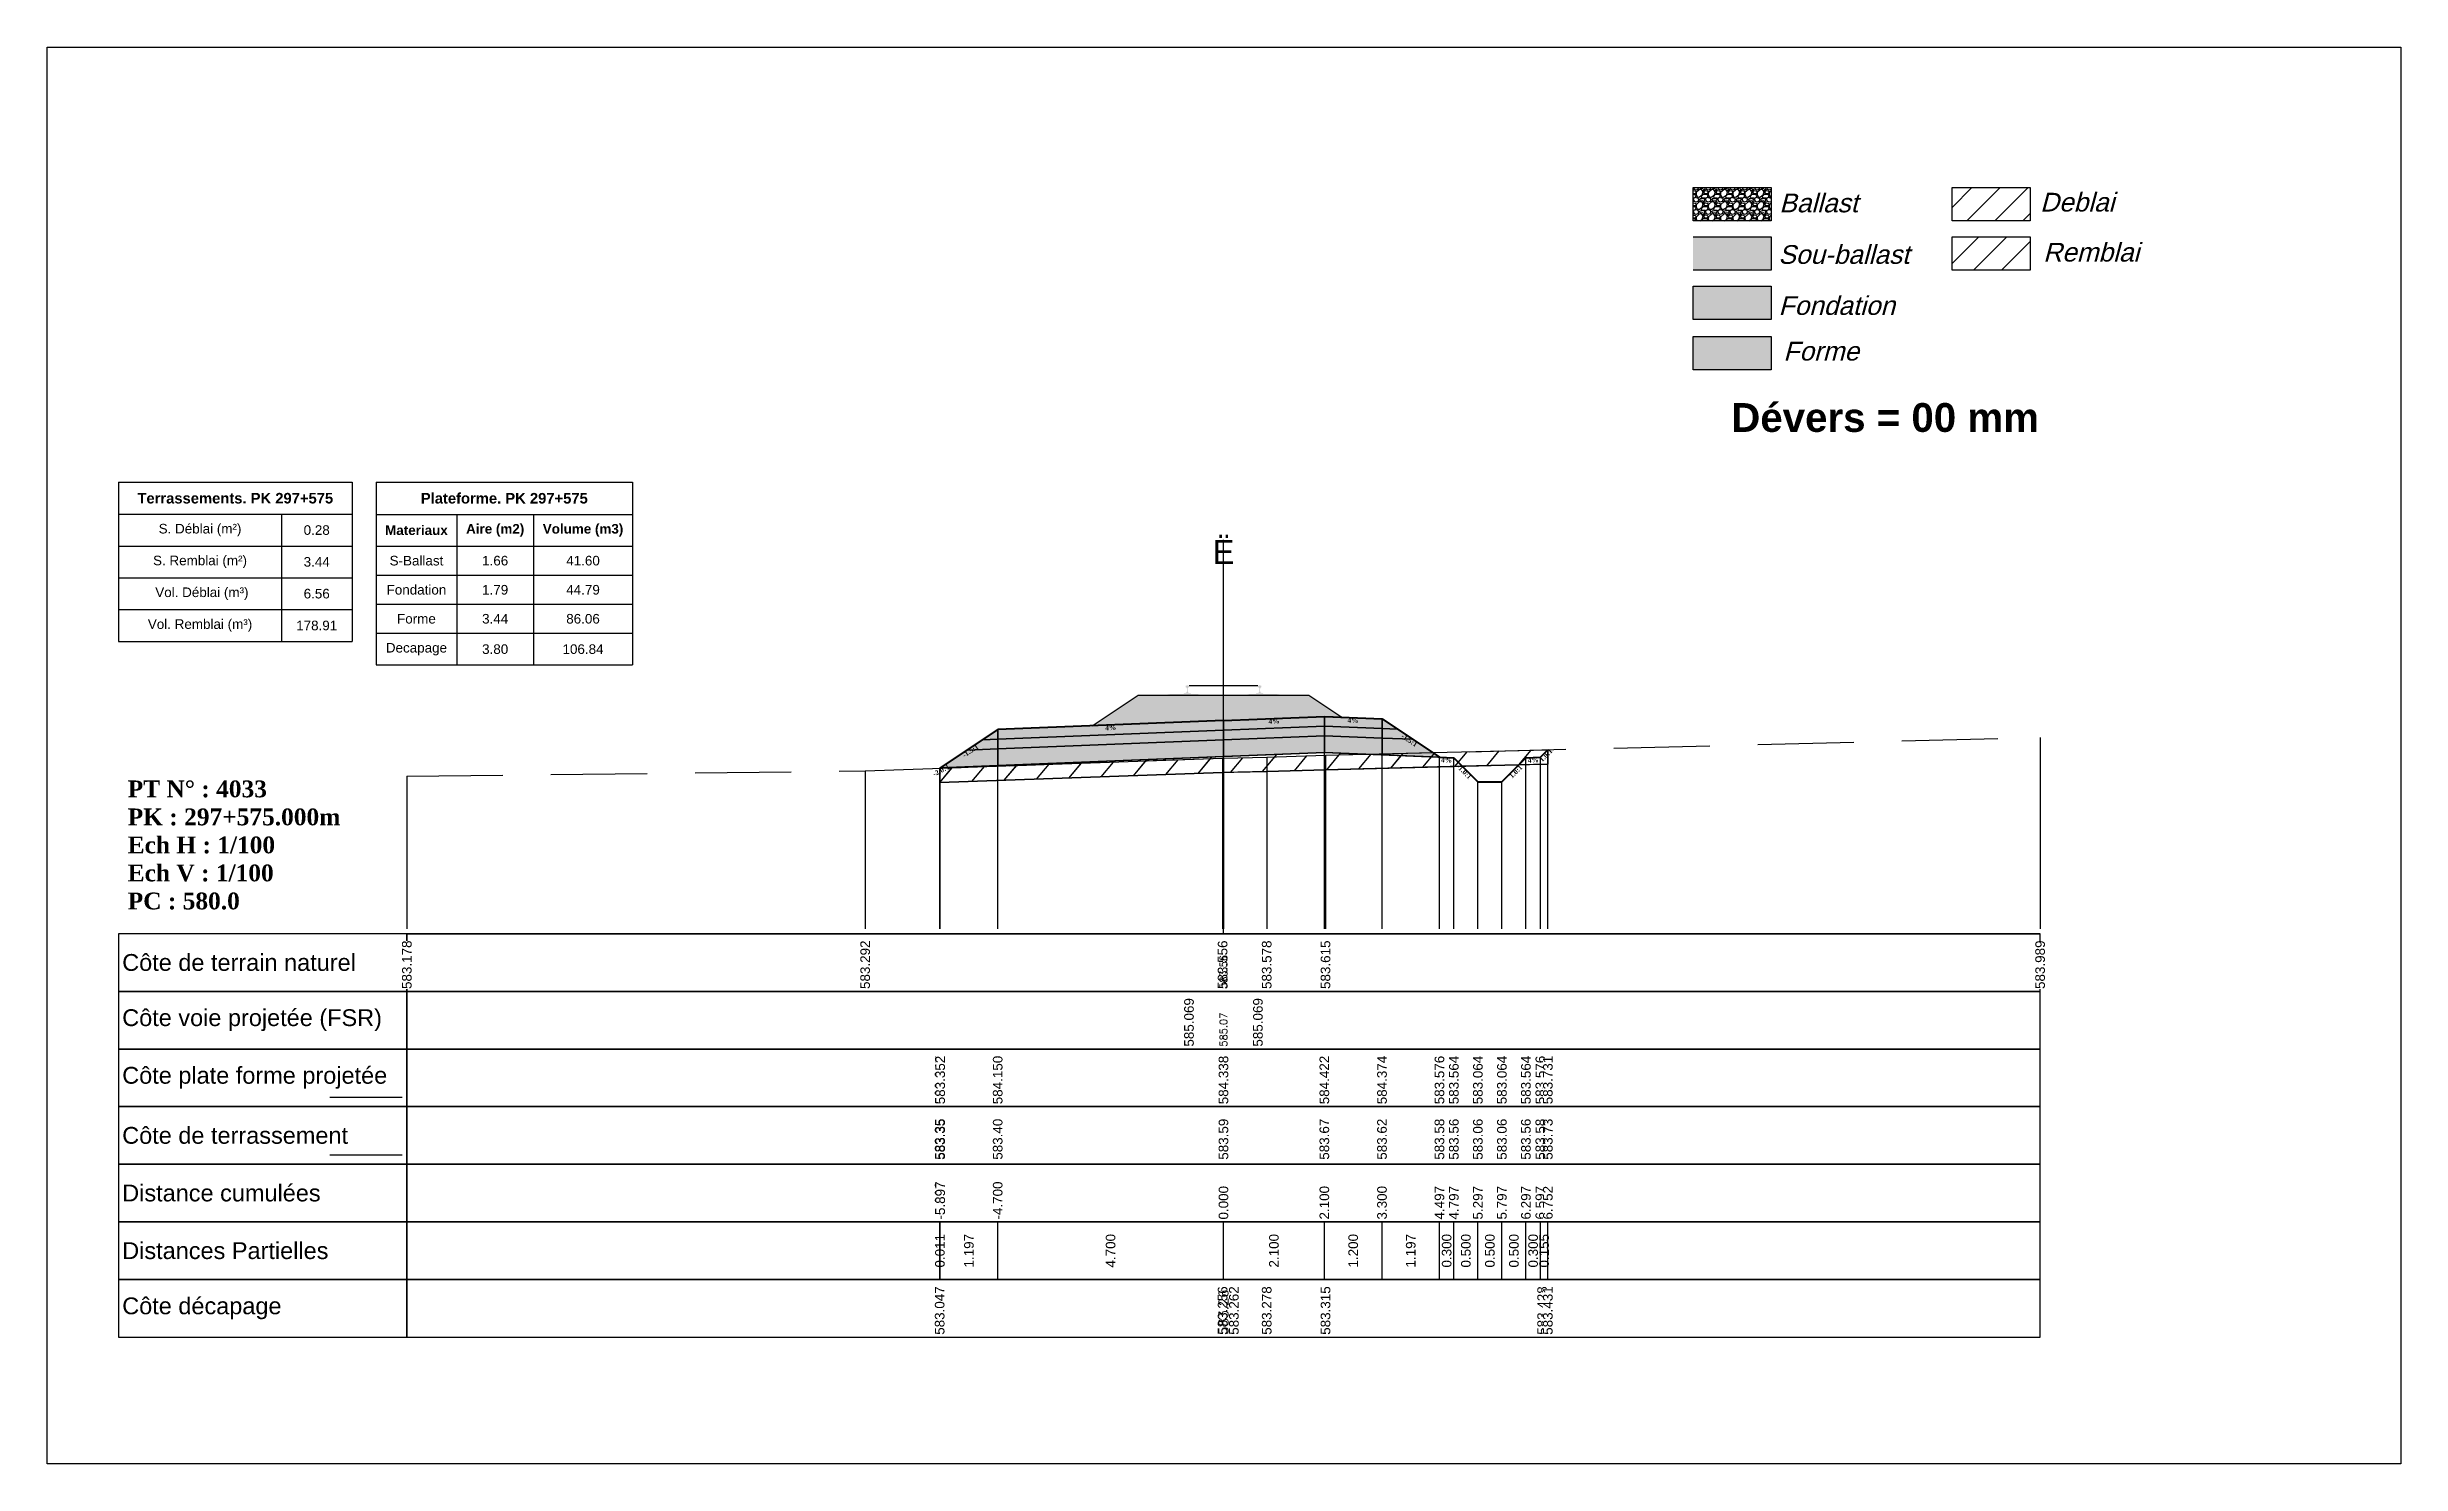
# Model space of a CAD drawing. Header units: millimetres. Extents: x 2762 to 3076, y 916 to 3305.
# Drawn here: x 3026.54 to 3075.54, y 2829.65 to 2859.15 of the extents above; entities that cross this region are included whole.
import ezdxf

# ---------------------------------------------------------------- set-up
doc = ezdxf.new("R2010")
doc.units = ezdxf.units.MM
doc.header["$LTSCALE"] = 2
doc.linetypes.add('CACHE', pattern=[9.525, 6.35, -3.175])
doc.linetypes.add('DASHED', pattern=[0.75, 0.5, -0.25])
for name, color, linetype in [('C-ANNO-TABL', 1, 'Continuous'), ('C-ANNO-TABL-TEXT', 150, 'Continuous'), ('C-ANNO-TABL-TITL', 150, 'Continuous'), ('C-ANNO-TABL-TTBL', 5, 'Continuous'), ('C-ROAD-CORR', 5, 'Continuous'), ('C-ROAD-SCTN', 7, 'Continuous')]:
    doc.layers.add(name, color=color, linetype=linetype)
doc.styles.add('ARIAL', font='arial.ttf')
doc.styles.add('C3D_Etiquette', font='romans.shx')
doc.styles.add('C3D_Profil_Travers', font='romans.shx')
doc.styles.get("Standard").update_dxf_attribs({"font": 'arial.ttf'})

msp = doc.modelspace()

# ---------------------------------------------------------------- texts
at = {"insert": (3061.599, 2851.733), "char_height": 0.6, "attachment_point": 1}
msp.add_mtext_dynamic_manual_height_columns('{\\fArial|b1|i0|c0|p34;Dévers = 00 mm}', width=8.82587, gutter_width=1.25, heights=[0], dxfattribs=at)
at = {"color": 7, "linetype": 'Continuous', "lineweight": -3}
for s, insert, char_height, attachment_point, style in [('{\\fWingdings|b0|i0|c2|p0;Ë}', (3051.03, 2848.384), 0.5, 8, 'C3D_Profil_Travers'), ('{\\fTimes New Roman|b1|i0|c0|p18;PT N° : 4033\\PPK : 297+575.000m\\PEch H : 1/100\\PEch V : 1/100\\PPC : 580.0}', (3028.218, 2841.184), 0.35, 7, 'C3D_Profil_Travers'), ('{\\fArial|b0|i0|c0|p34;Côte de terrain naturel}', (3028.104, 2840.084), 0.35, 4, 'C3D_Etiquette'), ('{\\fArial|b0|i0|c0|p34;Côte plate forme projetée}', (3028.104, 2837.684), 0.35, 4, 'C3D_Etiquette'), ('{\\fArial|b0|i0|c0|p34;Côte de terrassement}', (3028.104, 2836.484), 0.35, 4, 'C3D_Etiquette'), ('{\\fArial|b0|i0|c0|p34;Distance cumulées}', (3028.104, 2835.284), 0.35, 4, 'C3D_Etiquette'), ('{\\fArial|b0|i0|c0|p34;Distances Partielles}', (3028.104, 2834.084), 0.35, 4, 'C3D_Etiquette'), ('{\\fArial|b0|i0|c0|p34;Côte décapage}', (3028.104, 2832.884), 0.35, 4, 'C3D_Etiquette')]:
    msp.add_mtext(s, dxfattribs=dict(at, insert=insert, char_height=char_height, attachment_point=attachment_point, style=style))
at = {"color": 7, "linetype": 'Continuous', "lineweight": -3, "char_height": 0.1, "attachment_point": 2, "style": 'C3D_Etiquette'}
for s, insert, width, rotation in [('{\\fTimes New Roman|b1|i0|c0|p18;4%}', (3048.68, 2845.024), 0.42071, 2.2906), ('{\\fTimes New Roman|b1|i0|c0|p18;4%}', (3052.08, 2845.16), 0.37094, 2.2906), ('{\\fTimes New Roman|b1|i0|c0|p18;4%}', (3053.729, 2845.178), 0.42071, 357.7094), ('{\\fTimes New Roman|b1|i0|c0|p18;-1.5:1}', (3045.733, 2844.532), 0.34598, 33.6901), ('{\\fTimes New Roman|b1|i0|c0|p18;-1.5:1}', (3054.926, 2844.756), 0.34598, 326.3099), ('{\\fTimes New Roman|b1|i0|c0|p18;1.0:1}', (3057.707, 2844.435), 0.29001, 45), ('{\\fTimes New Roman|b1|i0|c0|p18;-2.0:1}', (3045.129, 2844.13), 0.34598, 26.5651), ('{\\fTimes New Roman|b1|i0|c0|p18;4%}', (3055.676, 2844.35), 0.42071, 357.7094), ('{\\fTimes New Roman|b1|i0|c0|p18;-1.0:1}', (3056.074, 2844.095), 0.34598, 315), ('{\\fTimes New Roman|b1|i0|c0|p18;1.0:1}', (3057.079, 2844.095), 0.29001, 45), ('{\\fTimes New Roman|b1|i0|c0|p18;4%}', (3057.477, 2844.35), 0.37094, 2.2906)]:
    msp.add_mtext(s, dxfattribs=dict(at, insert=insert, width=width, rotation=rotation))
at = {"color": 7, "linetype": 'Continuous', "lineweight": -3, "insert": (3028.104, 2838.884), "char_height": 0.35, "attachment_point": 4}
msp.add_mtext('{\\fArial|b0|i0|c0|p34;Côte voie projetée (FSR)}', dxfattribs=at)
at = {"color": 7, "linetype": 'Continuous', "lineweight": -3, "rotation": 90, "style": 'C3D_Profil_Travers'}
for s, insert, char_height, attachment_point in [('585.07', (3051.03, 2838.334), 0.15, 4), ('{\\fArial|b0|i0|c0|p34;583.35}', (3045.122, 2835.979), 0.2, 4), ('{\\fArial|b0|i0|c0|p34;583.35}', (3045.133, 2835.979), 0.2, 4), ('{\\fArial|b0|i0|c0|p34;583.40}', (3046.33, 2835.979), 0.2, 4), ('{\\fArial|b0|i0|c0|p34;583.59}', (3051.03, 2835.979), 0.2, 4), ('{\\fArial|b0|i0|c0|p34;583.67}', (3053.13, 2835.979), 0.2, 4), ('{\\fArial|b0|i0|c0|p34;583.62}', (3054.33, 2835.979), 0.2, 4), ('{\\fArial|b0|i0|c0|p34;583.58}', (3055.526, 2835.979), 0.2, 4), ('{\\fArial|b0|i0|c0|p34;583.56}', (3055.826, 2835.979), 0.2, 4), ('{\\fArial|b0|i0|c0|p34;583.06}', (3056.326, 2835.979), 0.2, 4), ('{\\fArial|b0|i0|c0|p34;583.06}', (3056.826, 2835.979), 0.2, 4), ('{\\fArial|b0|i0|c0|p34;583.56}', (3057.326, 2835.979), 0.2, 4), ('{\\fArial|b0|i0|c0|p34;583.58}', (3057.626, 2835.979), 0.2, 4), ('{\\fArial|b0|i0|c0|p34;583.73}', (3057.782, 2835.979), 0.2, 4), ('{\\fArial|b0|i0|c0|p34;0.011}', (3045.127, 2834.084), 0.2, 5), ('{\\fArial|b0|i0|c0|p34;1.197}', (3045.731, 2834.084), 0.2, 5), ('{\\fArial|b0|i0|c0|p34;4.700}', (3048.68, 2834.084), 0.2, 5), ('{\\fArial|b0|i0|c0|p34;2.100}', (3052.08, 2834.084), 0.2, 5), ('{\\fArial|b0|i0|c0|p34;1.200}', (3053.73, 2834.084), 0.2, 5), ('{\\fArial|b0|i0|c0|p34;1.197}', (3054.928, 2834.084), 0.2, 5), ('{\\fArial|b0|i0|c0|p34;0.300}', (3055.676, 2834.084), 0.2, 5), ('{\\fArial|b0|i0|c0|p34;0.500}', (3056.076, 2834.084), 0.2, 5), ('{\\fArial|b0|i0|c0|p34;0.500}', (3056.576, 2834.084), 0.2, 5), ('{\\fArial|b0|i0|c0|p34;0.500}', (3057.076, 2834.084), 0.2, 5), ('{\\fArial|b0|i0|c0|p34;0.300}', (3057.476, 2834.084), 0.2, 5), ('{\\fArial|b0|i0|c0|p34;0.155}', (3057.704, 2834.084), 0.2, 5)]:
    msp.add_mtext(s, dxfattribs=dict(at, insert=insert, char_height=char_height, attachment_point=attachment_point))
at = {"layer": 'C-ANNO-TABL-TEXT', "color": 7, "style": 'ARIAL', "oblique": 15}
for s, p in [('Ballast', (3062.599, 2855.705)), ('Deblai', (3068.029, 2855.721)), ('Sou-ballast', (3062.579, 2854.632)), ('Remblai', (3068.093, 2854.679)), ('Fondation', (3062.584, 2853.569)), ('Forme', (3062.684, 2852.619))]:
    msp.add_text(s, height=0.39, dxfattribs=at).set_placement(p)
at = {"layer": 'C-ANNO-TABL-TEXT', "color": 7, "linetype": 'Continuous', "lineweight": -3, "char_height": 0.2, "attachment_point": 5, "style": 'ARIAL'}
for s, insert in [('{\\fArial|b0|i0|c0|p34;\\C7;0.28}', (3032.153, 2849.088)), ('{\\fArial|b0|i0|c0|p34;\\C7;3.44}', (3032.153, 2848.426)), ('{\\fArial|b0|i0|c0|p34;\\C7;S-Ballast}', (3034.229, 2848.451)), ('{\\fArial|b0|i0|c0|p34;\\C7;1.66}', (3035.868, 2848.451)), ('{\\C18;\\c0;41.60}', (3037.697, 2848.451)), ('{\\fArial|b0|i0|c0|p34;\\C7;Fondation}', (3034.229, 2847.845)), ('{\\fArial|b0|i0|c0|p34;\\C7;1.79}', (3035.868, 2847.845)), ('{\\C18;\\c0;44.79}', (3037.697, 2847.845)), ('{\\fArial|b0|i0|c0|p34;\\C7;6.56}', (3032.153, 2847.764)), ('{\\fArial|b0|i0|c0|p34;\\C7;178.91}', (3032.153, 2847.101)), ('{\\fArial|b0|i0|c0|p34;\\C7;Forme}', (3034.229, 2847.241)), ('{\\fArial|b0|i0|c0|p34;\\C7;3.44}', (3035.868, 2847.241)), ('{\\C18;\\c0;86.06}', (3037.697, 2847.241)), ('{\\fArial|b0|i0|c0|p34;\\C7;Decapage}', (3034.229, 2846.609)), ('{\\fArial|b0|i0|c0|p34;\\C7;3.80}', (3035.868, 2846.609)), ('{\\C18;\\c0;106.84}', (3037.697, 2846.609))]:
    msp.add_mtext(s, dxfattribs=dict(at, insert=insert))
at = {"layer": 'C-ANNO-TABL-TITL', "color": 7, "linetype": 'Continuous', "lineweight": -3, "attachment_point": 5, "style": 'ARIAL'}
for s, insert, char_height in [('{\\fArial|b1|i0|c0|p34;\\C7;Terrassements. PK 297+575}', (3030.458, 2849.751), 0.22), ('{\\fArial|b1|i0|c0|p34;\\C18;\\c0;Plateforme. PK 297+575}', (3036.058, 2849.75), 0.22), ('{\\fArial|b0|i0|c0|p34;\\C7;S. Déblai (m²) }', (3029.724, 2849.088), 0.2), ('{\\fArial|b1|i0|c0|p34;\\C7;Materiaux   }', (3034.229, 2849.085), 0.2), ('{\\fArial|b1|i0|c0|p34;\\C7;Aire (m2)}', (3035.868, 2849.085), 0.2), ('{\\fArial|b1|i0|c0|p34;\\C7;Volume (m3)}', (3037.697, 2849.085), 0.2), ('{\\fArial|b0|i0|c0|p34;\\C7;S. Remblai (m²) }', (3029.724, 2848.426), 0.2), ('{\\fArial|b0|i0|c0|p34;\\C7; Vol. Déblai (m³) }', (3029.724, 2847.764), 0.2), ('{\\fArial|b0|i0|c0|p34;\\C7;Vol. Remblai (m³)}', (3029.724, 2847.101), 0.2)]:
    msp.add_mtext(s, dxfattribs=dict(at, insert=insert, char_height=char_height))

# ---------------------------------------------------------------- hatches: boundary and pattern name
h = msp.add_hatch(color=11)
h.dxf.hatch_style = 1
h.paths.add_polyline_path([(3062.431, 2855.191), (3060.805, 2855.191), (3060.805, 2854.499), (3062.431, 2854.499)])
h = msp.add_hatch(color=30)
h.dxf.hatch_style = 1
h.paths.add_polyline_path([(3062.431, 2854.164), (3060.805, 2854.164), (3060.805, 2853.472), (3062.431, 2853.472)])
h = msp.add_hatch(color=83)
h.dxf.hatch_style = 1
h.paths.add_polyline_path([(3062.431, 2853.118), (3060.805, 2853.118), (3060.805, 2852.426), (3062.431, 2852.426)])
at = {"linetype": 'Continuous', "lineweight": -3}
h = msp.add_hatch(dxfattribs=at)
h.set_pattern_fill('GRAVEL', color=252, scale=0.009, style=0)
h.set_pattern_definition([(228.0128, (3048.461781, 2845.241382), (-1.8288, -2.0574), [0.030755, -3.0447435]), (184.96974, (3048.441207, 2845.218522), (2.743199999, 0.228600013), [0.0527764, -5.2248644]), (132.51045, (3048.388629, 2845.21395), (2.286, -2.5146), [0.0372133, -3.684125]), (267.2737, (3048.299475, 2845.1568), (0.2286, 4.572), [0.0480604, -4.7579794]), (292.83365, (3048.297189, 2845.108794), (-1.143, 2.7432), [0.047127, -4.6655827]), (357.2737, (3048.315477, 2845.06536), (-4.572, 0.2286), [0.0480604, -4.7579794]), (37.69424, (3048.363483, 2845.0630736), (-2.9718, -2.286), [0.0635574, -6.2921804]), (72.25533, (3048.413775, 2845.101936), (1.6002, 5.0292), [0.0600048, -5.940473]), (121.42957, (3048.432063, 2845.159086), (-1.8288, 2.9718), [0.048223, -4.774099]), (175.23636, (3048.406917, 2845.200234), (2.5146, -0.2286), [0.055054, -2.697654]), (222.39744, (3048.352053, 2845.2048056), (-2.7432, -2.5146), [0.071197, -7.0485095]), (138.81407, (3048.52579, 2845.154514), (-1.6002, 1.3716), [0.0243004, -2.405751]), (171.46923, (3048.507501, 2845.170516), (2.9718, -0.4572), [0.0462314, -4.5769175]), (225, (3048.46178, 2845.17737), (-3e-17, -0.2286), [0.032329, -0.29096]), (203.1986, (3048.44578, 2845.204806), (1.143, 0.4572), [0.01741, -1.723556]), (291.8014, (3048.429777, 2845.197948), (-0.2286, 0.6858), [0.024621, -1.206428]), (30.9638, (3048.43892, 2845.175088), (0.6858, 0.4572), [0.039989, -1.292967]), (161.565, (3048.47321, 2845.19566), (0.4572, -0.2286), [0.028916, -0.693981]), (16.38954, (3048.297189, 2845.197948), (2.286, 0.6858), [0.040508, -4.0102944]), (70.34618, (3048.336051, 2845.209378), (-0.9144, -2.5146), [0.033984, -3.3643994]), (293.1986, (3048.47321, 2845.241382), (-0.4572, 1.143), [0.034819, -1.7061465]), (343.61046, (3048.486927, 2845.209378), (-2.286, 0.6858), [0.040508, -4.0102944]), (339.44395, (3048.29719, 2845.056216), (-1.143, 0.4572), [0.039063, -1.914096]), (294.77514, (3048.333765, 2845.0425), (-1.143, 2.5146), [0.0327305, -3.2403234]), (66.8014, (3048.475497, 2845.012782), (0.4572, 1.143), [0.034819, -1.7061465]), (17.35402, (3048.489213, 2845.044786), (-2.9718, -0.9144), [0.0383204, -3.793714]), (69.44395, (3048.363483, 2845.012782), (-0.4572, -1.143), [0.0195316, -1.933628]), (101.3099, (3048.46178, 2845.01278), (-0.2286, 0.9144), [0.011656, -1.1539795]), (165.9638, (3048.459495, 2845.02421), (0.6858, -0.2286), [0.047127, -0.895415]), (186.009, (3048.413775, 2845.035642), (2.286, 0.2286), [0.043674, -4.323723]), (303.69, (3048.43892, 2845.154514), (-0.2286, 0.4572), [0.032969, -0.79126]), (353.15723, (3048.457209, 2845.127082), (3.8862, -0.4572), [0.05756, -5.698441]), (60.9454, (3048.51436, 2845.120224), (-0.9144, -1.6002), [0.023536, -2.330045]), (90, (3048.5258, 2845.1408), (-0.2286, 0.2286), [0.013716, -0.214884]), (120.25644, (3048.409203, 2845.0425), (0.9144, -1.6002), [0.031758, -3.1440547]), (48.0128, (3048.393201, 2845.069932), (1.8288, 2.0574), [0.06151, -3.0139886]), (0, (3048.43435, 2845.11565), (0.2286, 0.2286), [0.059436, -0.169164]), (325.30485, (3048.493785, 2845.115652), (2.286, -1.6002), [0.036145, -3.5783385]), (254.0546, (3048.523503, 2845.095078), (-0.2286, -0.9144), [0.033285, -1.6309485]), (207.64598, (3048.514359, 2845.063074), (-4.3434, -2.286), [0.054193, -5.365122]), (175.42608, (3048.466353, 2845.037928), (-2.9718, 0.2286), [0.0573327, -5.675926])])
h.paths.add_polyline_path([(3048.297, 2845.013), (3049.255, 2845.651), (3052.805, 2845.651), (3053.494, 2845.192), (3053.13, 2845.206)])
msp.add_hatch(color=254, dxfattribs=at).paths.add_polyline_path([(3049.812, 2845.47), (3049.812, 2845.655), (3049.927, 2845.676), (3050.275, 2845.676), (3050.275, 2845.681), (3050.201, 2845.681), (3050.201, 2845.691), (3050.202, 2845.692), (3050.204, 2845.693), (3050.205, 2845.693), (3050.225, 2845.695), (3050.228, 2845.695), (3050.231, 2845.696), (3050.259, 2845.707), (3050.262, 2845.708), (3050.263, 2845.709), (3050.264, 2845.711), (3050.265, 2845.715), (3050.266, 2845.722), (3050.267, 2845.731), (3050.268, 2845.741), (3050.268, 2845.765), (3050.267, 2845.781), (3050.267, 2845.788), (3050.266, 2845.794), (3050.265, 2845.798), (3050.265, 2845.8), (3050.264, 2845.803), (3050.263, 2845.805), (3050.262, 2845.806), (3050.261, 2845.808), (3050.26, 2845.809), (3050.244, 2845.814), (3050.242, 2845.816), (3050.241, 2845.817), (3050.24, 2845.818), (3050.24, 2845.821), (3050.24, 2845.839), (3050.241, 2845.843), (3050.242, 2845.845), (3050.244, 2845.848), (3050.246, 2845.849), (3050.249, 2845.851), (3050.25, 2845.851), (3050.254, 2845.852), (3050.258, 2845.852), (3050.261, 2845.853), (3050.265, 2845.853), (3050.27, 2845.853), (3050.273, 2845.853), (3050.276, 2845.853), (3050.28, 2845.853), (3050.283, 2845.853), (3050.287, 2845.853), (3050.292, 2845.853), (3050.295, 2845.852), (3050.299, 2845.852), (3050.303, 2845.851), (3050.304, 2845.851), (3050.306, 2845.849), (3050.309, 2845.848), (3050.311, 2845.845), (3050.312, 2845.843), (3050.312, 2845.839), (3050.312, 2845.821), (3050.312, 2845.818), (3050.312, 2845.817), (3050.311, 2845.816), (3050.309, 2845.814), (3050.293, 2845.809), (3050.292, 2845.808), (3050.29, 2845.806), (3050.289, 2845.805), (3050.289, 2845.803), (3050.288, 2845.8), (3050.287, 2845.798), (3050.287, 2845.794), (3050.286, 2845.788), (3050.285, 2845.781), (3050.285, 2845.765), (3050.285, 2845.741), (3050.286, 2845.731), (3050.287, 2845.722), (3050.288, 2845.715), (3050.289, 2845.711), (3050.29, 2845.709), (3050.291, 2845.708), (3050.293, 2845.707), (3050.322, 2845.696), (3050.325, 2845.695), (3050.328, 2845.695), (3050.348, 2845.693), (3050.349, 2845.693), (3050.35, 2845.692), (3050.351, 2845.691), (3050.351, 2845.681), (3050.277, 2845.681), (3050.277, 2845.676), (3050.481, 2845.676), (3050.613, 2845.645), (3051.447, 2845.645), (3051.578, 2845.676), (3051.782, 2845.676), (3051.782, 2845.681), (3051.708, 2845.681), (3051.708, 2845.691), (3051.709, 2845.692), (3051.711, 2845.693), (3051.712, 2845.693), (3051.732, 2845.695), (3051.735, 2845.695), (3051.738, 2845.696), (3051.766, 2845.707), (3051.769, 2845.708), (3051.77, 2845.709), (3051.771, 2845.711), (3051.772, 2845.715), (3051.773, 2845.722), (3051.774, 2845.731), (3051.775, 2845.741), (3051.775, 2845.765), (3051.774, 2845.781), (3051.774, 2845.788), (3051.773, 2845.794), (3051.772, 2845.798), (3051.772, 2845.8), (3051.771, 2845.803), (3051.77, 2845.805), (3051.769, 2845.806), (3051.768, 2845.808), (3051.767, 2845.809), (3051.751, 2845.814), (3051.749, 2845.816), (3051.748, 2845.817), (3051.747, 2845.818), (3051.747, 2845.821), (3051.747, 2845.839), (3051.748, 2845.843), (3051.749, 2845.845), (3051.751, 2845.848), (3051.753, 2845.849), (3051.756, 2845.851), (3051.757, 2845.851), (3051.761, 2845.852), (3051.765, 2845.852), (3051.768, 2845.853), (3051.772, 2845.853), (3051.777, 2845.853), (3051.78, 2845.853), (3051.783, 2845.853), (3051.787, 2845.853), (3051.79, 2845.853), (3051.794, 2845.853), (3051.799, 2845.853), (3051.802, 2845.852), (3051.806, 2845.852), (3051.81, 2845.851), (3051.811, 2845.851), (3051.813, 2845.849), (3051.816, 2845.848), (3051.818, 2845.845), (3051.819, 2845.843), (3051.819, 2845.839), (3051.819, 2845.821), (3051.819, 2845.818), (3051.819, 2845.817), (3051.818, 2845.816), (3051.816, 2845.814), (3051.8, 2845.809), (3051.799, 2845.808), (3051.797, 2845.806), (3051.796, 2845.805), (3051.796, 2845.803), (3051.795, 2845.8), (3051.794, 2845.798), (3051.794, 2845.794), (3051.793, 2845.788), (3051.792, 2845.781), (3051.792, 2845.765), (3051.792, 2845.741), (3051.793, 2845.731), (3051.794, 2845.722), (3051.795, 2845.715), (3051.796, 2845.711), (3051.797, 2845.709), (3051.798, 2845.708), (3051.8, 2845.707), (3051.829, 2845.696), (3051.832, 2845.695), (3051.835, 2845.695), (3051.855, 2845.693), (3051.856, 2845.693), (3051.857, 2845.692), (3051.858, 2845.691), (3051.858, 2845.681), (3051.784, 2845.681), (3051.784, 2845.676), (3052.132, 2845.676), (3052.247, 2845.655), (3052.247, 2845.47)])
h = msp.add_hatch(color=30, dxfattribs=at)
h.paths.add_polyline_path([(3054.33, 2844.758), (3054.33, 2844.958), (3054.649, 2844.945), (3054.968, 2844.733)])
h.paths.add_polyline_path([(3053.13, 2844.806), (3053.13, 2845.006), (3054.33, 2844.958), (3054.33, 2844.758)])
h.paths.add_polyline_path([(3051.03, 2844.722), (3051.03, 2844.922), (3053.13, 2845.006), (3053.13, 2844.806)])
h.paths.add_polyline_path([(3046.33, 2844.534), (3046.33, 2844.734), (3051.03, 2844.922), (3051.03, 2844.722)])
h.paths.add_polyline_path([(3045.691, 2844.509), (3046.01, 2844.721), (3046.33, 2844.734), (3046.33, 2844.534)])
h = msp.add_hatch(color=11, dxfattribs=at)
h.paths.add_polyline_path([(3054.33, 2844.958), (3054.33, 2845.158), (3054.649, 2844.945)])
h.paths.add_polyline_path([(3053.13, 2845.006), (3053.13, 2845.206), (3054.33, 2845.158), (3054.33, 2844.958)])
h.paths.add_polyline_path([(3051.03, 2844.922), (3051.03, 2845.122), (3053.13, 2845.206), (3053.13, 2845.006)])
h.paths.add_polyline_path([(3046.33, 2844.734), (3046.33, 2844.934), (3051.03, 2845.122), (3051.03, 2844.922)])
h.paths.add_polyline_path([(3046.01, 2844.721), (3046.33, 2844.934), (3046.33, 2844.734)])
h = msp.add_hatch(dxfattribs=at)
h.set_pattern_fill('_U', color=150, scale=0.5, angle=50, style=0, pattern_type=0)
h.set_pattern_definition([(50, (3057.17837, 2844.20013), (-0.383022, 0.321394), [])])
h.paths.add_polyline_path([(3057.178, 2844.2), (3057.326, 2844.348), (3057.626, 2844.36), (3057.782, 2844.515), (3057.782, 2844.215)])
h.paths.add_polyline_path([(3055.384, 2844.455), (3057.782, 2844.515), (3057.626, 2844.36), (3057.326, 2844.348), (3057.178, 2844.2), (3056.004, 2844.171), (3055.826, 2844.348), (3055.526, 2844.36)])
h.paths.add_polyline_path([(3045.122, 2843.831), (3045.122, 2844.131), (3051.012, 2844.34), (3051.03, 2844.34), (3051.93, 2844.362), (3053.154, 2844.399), (3055.384, 2844.455), (3055.526, 2844.36), (3055.826, 2844.348), (3056.004, 2844.171), (3053.154, 2844.099), (3051.93, 2844.062), (3051.03, 2844.04), (3051.012, 2844.04)])
h = msp.add_hatch(dxfattribs=at)
h.set_pattern_fill('_U', color=3, angle=50, style=0, pattern_type=0)
h.set_pattern_definition([(50, (3057.1784, 2844.2001), (-0.766044, 0.64279), [])])
h.paths.add_polyline_path([(3057.178, 2844.2), (3057.326, 2844.348), (3057.626, 2844.36), (3057.782, 2844.515), (3057.782, 2844.215)])
h.paths.add_polyline_path([(3045.122, 2843.831), (3045.122, 2844.131), (3045.133, 2844.136), (3053.13, 2844.456), (3055.826, 2844.348), (3056.004, 2844.171), (3053.154, 2844.099), (3051.93, 2844.062), (3051.03, 2844.04), (3051.012, 2844.04)])
h = msp.add_hatch(color=83, dxfattribs=at)
h.paths.add_polyline_path([(3054.33, 2844.408), (3054.33, 2844.758), (3054.968, 2844.733), (3055.526, 2844.36)])
h.paths.add_polyline_path([(3053.13, 2844.456), (3053.13, 2844.806), (3054.33, 2844.758), (3054.33, 2844.408)])
h.paths.add_polyline_path([(3051.03, 2844.372), (3051.03, 2844.722), (3053.13, 2844.806), (3053.13, 2844.456)])
h.paths.add_polyline_path([(3046.33, 2844.184), (3046.33, 2844.534), (3051.03, 2844.722), (3051.03, 2844.372)])
h.paths.add_polyline_path([(3045.133, 2844.136), (3045.691, 2844.509), (3046.33, 2844.534), (3046.33, 2844.184)])

# ---------------------------------------------------------------- linework, layer by layer
for p, q in [((3060.805, 2856.219), (3062.431, 2856.219)), ((3060.805, 2856.219), (3062.431, 2856.219)), ((3060.805, 2855.527), (3060.805, 2856.219)), ((3062.431, 2856.219), (3062.431, 2855.527)), ((3062.431, 2856.219), (3062.431, 2855.527)), ((3066.198, 2856.219), (3067.824, 2856.219)), ((3066.198, 2855.527), (3066.198, 2856.219)), ((3067.824, 2856.219), (3067.824, 2855.527)), ((3062.431, 2855.527), (3060.805, 2855.527)), ((3062.431, 2855.527), (3060.805, 2855.527)), ((3067.824, 2855.527), (3066.198, 2855.527)), ((3060.805, 2855.191), (3062.431, 2855.191)), ((3062.431, 2855.191), (3062.431, 2854.499)), ((3066.198, 2855.191), (3067.824, 2855.191)), ((3066.198, 2854.499), (3066.198, 2855.191)), ((3067.824, 2855.191), (3067.824, 2854.499)), ((3062.431, 2854.499), (3060.805, 2854.499)), ((3067.824, 2854.499), (3066.198, 2854.499)), ((3060.805, 2854.164), (3062.431, 2854.164)), ((3060.805, 2853.472), (3060.805, 2854.164)), ((3062.431, 2854.164), (3062.431, 2853.472)), ((3062.431, 2853.472), (3060.805, 2853.472)), ((3060.805, 2853.118), (3062.431, 2853.118)), ((3060.805, 2852.426), (3060.805, 2853.118)), ((3062.431, 2853.118), (3062.431, 2852.426)), ((3062.431, 2852.426), (3060.805, 2852.426))]:
    msp.add_line(p, q)
at = {"linetype": 'Continuous'}
for p, q in [((3060.811, 2856.219), (3060.824, 2856.188)), ((3060.91, 2856.187), (3060.921, 2856.219)), ((3060.967, 2856.193), (3060.943, 2856.219)), ((3061.044, 2856.219), (3061.026, 2856.198)), ((3061.044, 2856.219), (3061.026, 2856.198)), ((3061.065, 2856.219), (3061.078, 2856.188)), ((3061.065, 2856.219), (3061.078, 2856.188)), ((3061.164, 2856.187), (3061.175, 2856.219)), ((3061.164, 2856.187), (3061.175, 2856.219)), ((3061.221, 2856.193), (3061.197, 2856.219)), ((3061.221, 2856.193), (3061.197, 2856.219)), ((3061.298, 2856.219), (3061.28, 2856.198)), ((3061.298, 2856.219), (3061.28, 2856.198)), ((3061.319, 2856.219), (3061.332, 2856.188)), ((3061.319, 2856.219), (3061.332, 2856.188)), ((3061.418, 2856.187), (3061.429, 2856.219)), ((3061.418, 2856.187), (3061.429, 2856.219)), ((3061.475, 2856.193), (3061.451, 2856.219)), ((3061.475, 2856.193), (3061.451, 2856.219)), ((3061.552, 2856.219), (3061.534, 2856.198)), ((3061.552, 2856.219), (3061.534, 2856.198)), ((3061.573, 2856.219), (3061.586, 2856.188)), ((3061.573, 2856.219), (3061.586, 2856.188)), ((3061.672, 2856.187), (3061.683, 2856.219)), ((3061.672, 2856.187), (3061.683, 2856.219)), ((3061.729, 2856.193), (3061.705, 2856.219)), ((3061.729, 2856.193), (3061.705, 2856.219)), ((3061.806, 2856.219), (3061.788, 2856.198)), ((3061.806, 2856.219), (3061.788, 2856.198)), ((3061.827, 2856.219), (3061.84, 2856.188)), ((3061.827, 2856.219), (3061.84, 2856.188)), ((3061.926, 2856.187), (3061.937, 2856.219)), ((3061.926, 2856.187), (3061.937, 2856.219)), ((3061.983, 2856.193), (3061.959, 2856.219)), ((3061.983, 2856.193), (3061.959, 2856.219)), ((3062.06, 2856.219), (3062.042, 2856.198)), ((3062.06, 2856.219), (3062.042, 2856.198)), ((3062.081, 2856.219), (3062.094, 2856.188)), ((3062.081, 2856.219), (3062.094, 2856.188)), ((3062.18, 2856.187), (3062.191, 2856.219)), ((3062.18, 2856.187), (3062.191, 2856.219)), ((3062.237, 2856.193), (3062.213, 2856.219)), ((3062.237, 2856.193), (3062.213, 2856.219)), ((3062.314, 2856.219), (3062.296, 2856.198)), ((3062.314, 2856.219), (3062.296, 2856.198)), ((3062.335, 2856.219), (3062.348, 2856.188)), ((3062.335, 2856.219), (3062.348, 2856.188)), ((3060.808, 2856.172), (3060.805, 2856.173)), ((3060.805, 2856.17), (3060.808, 2856.172)), ((3060.845, 2856.144), (3060.805, 2856.15)), ((3060.805, 2856.104), (3060.855, 2856.098)), ((3060.805, 2856.083), (3060.831, 2856.083)), ((3060.857, 2856.019), (3060.805, 2855.992)), ((3060.808, 2855.918), (3060.805, 2855.919)), ((3060.805, 2855.916), (3060.808, 2855.918)), ((3060.845, 2855.89), (3060.805, 2855.896)), ((3060.805, 2855.85), (3060.855, 2855.844)), ((3060.805, 2855.829), (3060.831, 2855.829)), ((3060.857, 2855.765), (3060.805, 2855.738)), ((3060.809, 2855.969), (3060.824, 2855.934)), ((3060.81, 2855.969), (3060.826, 2856.005)), ((3060.81, 2855.715), (3060.826, 2855.751)), ((3060.823, 2856.188), (3060.866, 2856.175)), ((3060.823, 2855.934), (3060.866, 2855.921)), ((3060.826, 2856.005), (3060.867, 2856.018)), ((3060.826, 2855.751), (3060.867, 2855.764)), ((3060.83, 2856.086), (3060.864, 2856.063)), ((3060.83, 2855.832), (3060.864, 2855.809)), ((3060.868, 2856.128), (3060.847, 2856.145)), ((3060.868, 2855.874), (3060.847, 2855.891)), ((3060.854, 2856.088), (3060.867, 2856.111)), ((3060.864, 2856.061), (3060.854, 2856.025)), ((3060.854, 2855.834), (3060.867, 2855.857)), ((3060.864, 2855.807), (3060.854, 2855.771)), ((3060.866, 2856.175), (3060.91, 2856.188)), ((3060.866, 2856.016), (3060.907, 2856.001)), ((3060.866, 2855.921), (3060.91, 2855.934)), ((3060.866, 2855.762), (3060.907, 2855.747)), ((3060.869, 2856.129), (3060.867, 2856.076)), ((3060.867, 2856.111), (3060.867, 2856.127)), ((3060.867, 2856.076), (3060.887, 2856.028)), ((3060.869, 2855.875), (3060.867, 2855.822)), ((3060.867, 2855.857), (3060.867, 2855.873)), ((3060.867, 2855.822), (3060.887, 2855.774)), ((3060.934, 2856.175), (3060.875, 2856.122)), ((3060.934, 2855.921), (3060.875, 2855.868)), ((3060.887, 2856.025), (3060.94, 2856.022)), ((3060.887, 2855.771), (3060.94, 2855.768)), ((3060.906, 2856.003), (3060.921, 2855.97)), ((3060.906, 2855.749), (3060.921, 2855.716)), ((3060.91, 2855.933), (3060.923, 2855.969)), ((3060.987, 2856.175), (3060.926, 2856.18)), ((3060.987, 2855.921), (3060.926, 2855.926)), ((3060.967, 2855.939), (3060.939, 2855.969)), ((3060.94, 2856.025), (3060.996, 2856.068)), ((3060.94, 2855.969), (3060.948, 2855.989)), ((3060.94, 2855.771), (3060.996, 2855.814)), ((3060.94, 2855.715), (3060.948, 2855.735)), ((3060.996, 2855.989), (3060.948, 2855.984)), ((3060.996, 2855.735), (3060.948, 2855.73)), ((3061.01, 2856.199), (3060.952, 2856.194)), ((3061.01, 2855.945), (3060.952, 2855.94)), ((3060.974, 2856.033), (3061.019, 2856.083)), ((3060.974, 2855.779), (3061.019, 2855.829)), ((3060.993, 2856.003), (3060.975, 2856.034)), ((3060.993, 2855.749), (3060.975, 2855.78)), ((3061.014, 2856.131), (3060.986, 2856.176)), ((3061.014, 2855.877), (3060.986, 2855.922)), ((3061.055, 2855.999), (3060.991, 2856.004)), ((3061.055, 2855.745), (3060.991, 2855.75)), ((3060.996, 2856.068), (3061.016, 2856.132)), ((3061.047, 2855.982), (3060.996, 2855.994)), ((3060.996, 2855.814), (3061.016, 2855.878)), ((3061.047, 2855.728), (3060.996, 2855.74)), ((3061.013, 2856.175), (3061.023, 2856.15)), ((3061.013, 2855.921), (3061.023, 2855.896)), ((3061.032, 2856.183), (3061.014, 2856.176)), ((3061.032, 2855.929), (3061.014, 2855.922)), ((3061.019, 2856.083), (3061.085, 2856.083)), ((3061.019, 2855.829), (3061.085, 2855.829)), ((3061.024, 2856.149), (3061.062, 2856.172)), ((3061.049, 2856.152), (3061.024, 2856.127)), ((3061.024, 2856.127), (3061.044, 2856.096)), ((3061.024, 2855.895), (3061.062, 2855.918)), ((3061.049, 2855.898), (3061.024, 2855.873)), ((3061.024, 2855.873), (3061.044, 2855.842)), ((3061.049, 2855.97), (3061.026, 2855.944)), ((3061.062, 2856.172), (3061.031, 2856.182)), ((3061.062, 2855.918), (3061.031, 2855.928)), ((3061.045, 2856.106), (3061.109, 2856.098)), ((3061.045, 2855.852), (3061.109, 2855.844)), ((3061.049, 2855.969), (3061.047, 2855.982)), ((3061.049, 2855.715), (3061.047, 2855.728)), ((3061.099, 2856.144), (3061.049, 2856.151)), ((3061.099, 2856.144), (3061.049, 2856.151)), ((3061.099, 2855.89), (3061.049, 2855.897)), ((3061.111, 2856.019), (3061.058, 2855.991)), ((3061.111, 2855.765), (3061.058, 2855.737)), ((3061.063, 2855.969), (3061.078, 2855.934)), ((3061.064, 2855.969), (3061.08, 2856.005)), ((3061.064, 2855.715), (3061.08, 2855.751)), ((3061.077, 2856.188), (3061.12, 2856.175)), ((3061.077, 2856.188), (3061.12, 2856.175)), ((3061.077, 2855.934), (3061.12, 2855.921)), ((3061.08, 2856.005), (3061.121, 2856.018)), ((3061.08, 2855.751), (3061.121, 2855.764)), ((3061.084, 2856.086), (3061.118, 2856.063)), ((3061.084, 2855.832), (3061.118, 2855.809)), ((3061.122, 2856.128), (3061.101, 2856.145)), ((3061.122, 2856.128), (3061.101, 2856.145)), ((3061.122, 2855.874), (3061.101, 2855.891)), ((3061.108, 2856.088), (3061.121, 2856.111)), ((3061.118, 2856.061), (3061.108, 2856.025)), ((3061.108, 2855.834), (3061.121, 2855.857)), ((3061.118, 2855.807), (3061.108, 2855.771)), ((3061.12, 2856.175), (3061.164, 2856.188)), ((3061.12, 2856.175), (3061.164, 2856.188)), ((3061.12, 2856.016), (3061.161, 2856.001)), ((3061.12, 2855.921), (3061.164, 2855.934)), ((3061.12, 2855.762), (3061.161, 2855.747)), ((3061.123, 2856.129), (3061.121, 2856.076)), ((3061.123, 2856.129), (3061.121, 2856.076)), ((3061.121, 2856.111), (3061.121, 2856.127)), ((3061.121, 2856.111), (3061.121, 2856.127)), ((3061.121, 2856.076), (3061.141, 2856.028)), ((3061.123, 2855.875), (3061.121, 2855.822)), ((3061.121, 2855.857), (3061.121, 2855.873)), ((3061.121, 2855.822), (3061.141, 2855.774)), ((3061.188, 2856.175), (3061.129, 2856.122)), ((3061.188, 2856.175), (3061.129, 2856.122)), ((3061.188, 2855.921), (3061.129, 2855.868)), ((3061.141, 2856.025), (3061.194, 2856.022)), ((3061.141, 2855.771), (3061.194, 2855.768)), ((3061.16, 2856.003), (3061.175, 2855.97)), ((3061.16, 2855.749), (3061.175, 2855.716)), ((3061.164, 2855.933), (3061.177, 2855.969)), ((3061.241, 2856.175), (3061.18, 2856.18)), ((3061.241, 2856.175), (3061.18, 2856.18)), ((3061.241, 2855.921), (3061.18, 2855.926)), ((3061.221, 2855.939), (3061.193, 2855.969)), ((3061.194, 2856.025), (3061.25, 2856.068)), ((3061.194, 2856.025), (3061.25, 2856.068)), ((3061.194, 2855.969), (3061.202, 2855.989)), ((3061.194, 2855.771), (3061.25, 2855.814)), ((3061.194, 2855.715), (3061.202, 2855.735)), ((3061.25, 2855.989), (3061.202, 2855.984)), ((3061.25, 2855.735), (3061.202, 2855.73)), ((3061.264, 2856.199), (3061.206, 2856.194)), ((3061.264, 2856.199), (3061.206, 2856.194)), ((3061.264, 2855.945), (3061.206, 2855.94)), ((3061.228, 2856.033), (3061.273, 2856.083)), ((3061.228, 2856.033), (3061.273, 2856.083)), ((3061.228, 2855.779), (3061.273, 2855.829)), ((3061.247, 2856.003), (3061.229, 2856.034)), ((3061.247, 2856.003), (3061.229, 2856.034)), ((3061.247, 2855.749), (3061.229, 2855.78)), ((3061.268, 2856.131), (3061.24, 2856.176)), ((3061.268, 2856.131), (3061.24, 2856.176)), ((3061.268, 2855.877), (3061.24, 2855.922)), ((3061.309, 2855.999), (3061.245, 2856.004)), ((3061.309, 2855.999), (3061.245, 2856.004)), ((3061.309, 2855.745), (3061.245, 2855.75)), ((3061.25, 2856.068), (3061.27, 2856.132)), ((3061.25, 2856.068), (3061.27, 2856.132)), ((3061.301, 2855.982), (3061.25, 2855.994)), ((3061.301, 2855.982), (3061.25, 2855.994)), ((3061.25, 2855.814), (3061.27, 2855.878)), ((3061.301, 2855.728), (3061.25, 2855.74)), ((3061.267, 2856.175), (3061.277, 2856.15)), ((3061.267, 2856.175), (3061.277, 2856.15)), ((3061.267, 2855.921), (3061.277, 2855.896)), ((3061.286, 2856.183), (3061.268, 2856.176)), ((3061.286, 2856.183), (3061.268, 2856.176)), ((3061.286, 2855.929), (3061.268, 2855.922)), ((3061.273, 2856.083), (3061.339, 2856.083)), ((3061.273, 2856.083), (3061.339, 2856.083)), ((3061.273, 2855.829), (3061.339, 2855.829)), ((3061.278, 2856.149), (3061.316, 2856.172)), ((3061.278, 2856.149), (3061.316, 2856.172)), ((3061.303, 2856.152), (3061.278, 2856.127)), ((3061.303, 2856.152), (3061.278, 2856.127)), ((3061.278, 2856.127), (3061.298, 2856.096)), ((3061.278, 2856.127), (3061.298, 2856.096)), ((3061.278, 2855.895), (3061.316, 2855.918)), ((3061.303, 2855.898), (3061.278, 2855.873)), ((3061.278, 2855.873), (3061.298, 2855.842)), ((3061.303, 2855.97), (3061.28, 2855.944)), ((3061.303, 2855.97), (3061.28, 2855.944)), ((3061.316, 2856.172), (3061.285, 2856.182)), ((3061.316, 2856.172), (3061.285, 2856.182)), ((3061.316, 2855.918), (3061.285, 2855.928)), ((3061.299, 2856.106), (3061.363, 2856.098)), ((3061.299, 2856.106), (3061.363, 2856.098)), ((3061.299, 2855.852), (3061.363, 2855.844)), ((3061.303, 2855.969), (3061.301, 2855.982)), ((3061.303, 2855.969), (3061.301, 2855.982)), ((3061.303, 2855.715), (3061.301, 2855.728)), ((3061.353, 2856.144), (3061.303, 2856.151)), ((3061.353, 2856.144), (3061.303, 2856.151)), ((3061.353, 2855.89), (3061.303, 2855.897)), ((3061.365, 2856.019), (3061.312, 2855.991)), ((3061.365, 2856.019), (3061.312, 2855.991)), ((3061.365, 2855.765), (3061.312, 2855.737)), ((3061.317, 2855.969), (3061.332, 2855.934)), ((3061.317, 2855.969), (3061.332, 2855.934)), ((3061.318, 2855.969), (3061.334, 2856.005)), ((3061.318, 2855.969), (3061.334, 2856.005)), ((3061.318, 2855.715), (3061.334, 2855.751)), ((3061.331, 2856.188), (3061.374, 2856.175)), ((3061.331, 2856.188), (3061.374, 2856.175)), ((3061.331, 2855.934), (3061.374, 2855.921)), ((3061.331, 2855.934), (3061.374, 2855.921)), ((3061.334, 2856.005), (3061.375, 2856.018)), ((3061.334, 2856.005), (3061.375, 2856.018)), ((3061.334, 2855.751), (3061.375, 2855.764)), ((3061.338, 2856.086), (3061.372, 2856.063)), ((3061.338, 2856.086), (3061.372, 2856.063)), ((3061.338, 2855.832), (3061.372, 2855.809)), ((3061.376, 2856.128), (3061.355, 2856.145)), ((3061.376, 2856.128), (3061.355, 2856.145)), ((3061.376, 2855.874), (3061.355, 2855.891)), ((3061.362, 2856.088), (3061.375, 2856.111)), ((3061.362, 2856.088), (3061.375, 2856.111)), ((3061.372, 2856.061), (3061.362, 2856.025)), ((3061.372, 2856.061), (3061.362, 2856.025)), ((3061.362, 2855.834), (3061.375, 2855.857)), ((3061.372, 2855.807), (3061.362, 2855.771)), ((3061.374, 2856.175), (3061.418, 2856.188)), ((3061.374, 2856.175), (3061.418, 2856.188)), ((3061.374, 2856.016), (3061.415, 2856.001)), ((3061.374, 2856.016), (3061.415, 2856.001)), ((3061.374, 2855.921), (3061.418, 2855.934)), ((3061.374, 2855.921), (3061.418, 2855.934)), ((3061.374, 2855.762), (3061.415, 2855.747)), ((3061.377, 2856.129), (3061.375, 2856.076)), ((3061.377, 2856.129), (3061.375, 2856.076)), ((3061.375, 2856.111), (3061.375, 2856.127)), ((3061.375, 2856.111), (3061.375, 2856.127)), ((3061.375, 2856.076), (3061.395, 2856.028)), ((3061.375, 2856.076), (3061.395, 2856.028)), ((3061.377, 2855.875), (3061.375, 2855.822)), ((3061.375, 2855.857), (3061.375, 2855.873)), ((3061.375, 2855.822), (3061.395, 2855.774)), ((3061.442, 2856.175), (3061.383, 2856.122)), ((3061.442, 2856.175), (3061.383, 2856.122)), ((3061.442, 2855.921), (3061.383, 2855.868)), ((3061.442, 2855.921), (3061.383, 2855.868)), ((3061.395, 2856.025), (3061.448, 2856.022)), ((3061.395, 2856.025), (3061.448, 2856.022)), ((3061.395, 2855.771), (3061.448, 2855.768)), ((3061.414, 2856.003), (3061.429, 2855.97)), ((3061.414, 2856.003), (3061.429, 2855.97)), ((3061.414, 2855.749), (3061.429, 2855.716)), ((3061.418, 2855.933), (3061.431, 2855.969)), ((3061.418, 2855.933), (3061.431, 2855.969)), ((3061.495, 2856.175), (3061.434, 2856.18)), ((3061.495, 2856.175), (3061.434, 2856.18)), ((3061.495, 2855.921), (3061.434, 2855.926)), ((3061.495, 2855.921), (3061.434, 2855.926)), ((3061.475, 2855.939), (3061.447, 2855.969)), ((3061.475, 2855.939), (3061.447, 2855.969)), ((3061.448, 2856.025), (3061.504, 2856.068)), ((3061.448, 2856.025), (3061.504, 2856.068)), ((3061.448, 2855.969), (3061.456, 2855.989)), ((3061.448, 2855.969), (3061.456, 2855.989)), ((3061.448, 2855.771), (3061.504, 2855.814)), ((3061.448, 2855.771), (3061.504, 2855.814)), ((3061.448, 2855.715), (3061.456, 2855.735)), ((3061.504, 2855.989), (3061.456, 2855.984)), ((3061.504, 2855.989), (3061.456, 2855.984)), ((3061.504, 2855.735), (3061.456, 2855.73)), ((3061.518, 2856.199), (3061.46, 2856.194)), ((3061.518, 2856.199), (3061.46, 2856.194)), ((3061.518, 2855.945), (3061.46, 2855.94)), ((3061.518, 2855.945), (3061.46, 2855.94)), ((3061.482, 2856.033), (3061.527, 2856.083)), ((3061.482, 2856.033), (3061.527, 2856.083)), ((3061.482, 2855.779), (3061.527, 2855.829)), ((3061.482, 2855.779), (3061.527, 2855.829)), ((3061.501, 2856.003), (3061.483, 2856.034)), ((3061.501, 2856.003), (3061.483, 2856.034)), ((3061.501, 2855.749), (3061.483, 2855.78)), ((3061.522, 2856.131), (3061.494, 2856.176)), ((3061.522, 2856.131), (3061.494, 2856.176)), ((3061.522, 2855.877), (3061.494, 2855.922)), ((3061.522, 2855.877), (3061.494, 2855.922)), ((3061.563, 2855.999), (3061.499, 2856.004)), ((3061.563, 2855.999), (3061.499, 2856.004)), ((3061.563, 2855.745), (3061.499, 2855.75)), ((3061.563, 2855.745), (3061.499, 2855.75)), ((3061.504, 2856.068), (3061.524, 2856.132)), ((3061.504, 2856.068), (3061.524, 2856.132)), ((3061.555, 2855.982), (3061.504, 2855.994)), ((3061.555, 2855.982), (3061.504, 2855.994)), ((3061.504, 2855.814), (3061.524, 2855.878)), ((3061.504, 2855.814), (3061.524, 2855.878)), ((3061.555, 2855.728), (3061.504, 2855.74)), ((3061.555, 2855.728), (3061.504, 2855.74)), ((3061.521, 2856.175), (3061.531, 2856.15)), ((3061.521, 2856.175), (3061.531, 2856.15)), ((3061.521, 2855.921), (3061.531, 2855.896)), ((3061.521, 2855.921), (3061.531, 2855.896)), ((3061.54, 2856.183), (3061.522, 2856.176)), ((3061.54, 2856.183), (3061.522, 2856.176)), ((3061.54, 2855.929), (3061.522, 2855.922)), ((3061.54, 2855.929), (3061.522, 2855.922)), ((3061.527, 2856.083), (3061.593, 2856.083)), ((3061.527, 2856.083), (3061.593, 2856.083)), ((3061.527, 2855.829), (3061.593, 2855.829)), ((3061.527, 2855.829), (3061.593, 2855.829)), ((3061.532, 2856.149), (3061.57, 2856.172)), ((3061.532, 2856.149), (3061.57, 2856.172)), ((3061.557, 2856.152), (3061.532, 2856.127)), ((3061.557, 2856.152), (3061.532, 2856.127)), ((3061.532, 2856.127), (3061.552, 2856.096)), ((3061.532, 2856.127), (3061.552, 2856.096)), ((3061.532, 2855.895), (3061.57, 2855.918)), ((3061.532, 2855.895), (3061.57, 2855.918)), ((3061.557, 2855.898), (3061.532, 2855.873)), ((3061.557, 2855.898), (3061.532, 2855.873)), ((3061.532, 2855.873), (3061.552, 2855.842)), ((3061.532, 2855.873), (3061.552, 2855.842)), ((3061.557, 2855.97), (3061.534, 2855.944)), ((3061.557, 2855.97), (3061.534, 2855.944)), ((3061.57, 2856.172), (3061.539, 2856.182)), ((3061.57, 2856.172), (3061.539, 2856.182)), ((3061.57, 2855.918), (3061.539, 2855.928)), ((3061.57, 2855.918), (3061.539, 2855.928)), ((3061.553, 2856.106), (3061.617, 2856.098)), ((3061.553, 2856.106), (3061.617, 2856.098)), ((3061.553, 2855.852), (3061.617, 2855.844)), ((3061.553, 2855.852), (3061.617, 2855.844)), ((3061.557, 2855.969), (3061.555, 2855.982)), ((3061.557, 2855.969), (3061.555, 2855.982)), ((3061.557, 2855.715), (3061.555, 2855.728)), ((3061.557, 2855.715), (3061.555, 2855.728)), ((3061.607, 2856.144), (3061.557, 2856.151)), ((3061.607, 2856.144), (3061.557, 2856.151)), ((3061.607, 2855.89), (3061.557, 2855.897)), ((3061.607, 2855.89), (3061.557, 2855.897)), ((3061.619, 2856.019), (3061.566, 2855.991)), ((3061.619, 2856.019), (3061.566, 2855.991)), ((3061.619, 2855.765), (3061.566, 2855.737)), ((3061.619, 2855.765), (3061.566, 2855.737)), ((3061.571, 2855.969), (3061.586, 2855.934)), ((3061.571, 2855.969), (3061.586, 2855.934)), ((3061.572, 2855.969), (3061.588, 2856.005)), ((3061.572, 2855.969), (3061.588, 2856.005)), ((3061.572, 2855.715), (3061.588, 2855.751)), ((3061.572, 2855.715), (3061.588, 2855.751)), ((3061.585, 2856.188), (3061.628, 2856.175)), ((3061.585, 2856.188), (3061.628, 2856.175)), ((3061.585, 2855.934), (3061.628, 2855.921)), ((3061.585, 2855.934), (3061.628, 2855.921)), ((3061.588, 2856.005), (3061.629, 2856.018)), ((3061.588, 2856.005), (3061.629, 2856.018)), ((3061.588, 2855.751), (3061.629, 2855.764)), ((3061.588, 2855.751), (3061.629, 2855.764)), ((3061.592, 2856.086), (3061.626, 2856.063)), ((3061.592, 2856.086), (3061.626, 2856.063)), ((3061.592, 2855.832), (3061.626, 2855.809)), ((3061.592, 2855.832), (3061.626, 2855.809)), ((3061.63, 2856.128), (3061.609, 2856.145)), ((3061.63, 2856.128), (3061.609, 2856.145)), ((3061.63, 2855.874), (3061.609, 2855.891)), ((3061.63, 2855.874), (3061.609, 2855.891)), ((3061.616, 2856.088), (3061.629, 2856.111)), ((3061.616, 2856.088), (3061.629, 2856.111)), ((3061.626, 2856.061), (3061.616, 2856.025)), ((3061.626, 2856.061), (3061.616, 2856.025)), ((3061.616, 2855.834), (3061.629, 2855.857)), ((3061.616, 2855.834), (3061.629, 2855.857)), ((3061.626, 2855.807), (3061.616, 2855.771)), ((3061.626, 2855.807), (3061.616, 2855.771)), ((3061.628, 2856.175), (3061.672, 2856.188)), ((3061.628, 2856.175), (3061.672, 2856.188)), ((3061.628, 2856.016), (3061.669, 2856.001)), ((3061.628, 2856.016), (3061.669, 2856.001)), ((3061.628, 2855.921), (3061.672, 2855.934)), ((3061.628, 2855.921), (3061.672, 2855.934)), ((3061.628, 2855.762), (3061.669, 2855.747)), ((3061.628, 2855.762), (3061.669, 2855.747)), ((3061.631, 2856.129), (3061.629, 2856.076)), ((3061.631, 2856.129), (3061.629, 2856.076)), ((3061.629, 2856.111), (3061.629, 2856.127)), ((3061.629, 2856.111), (3061.629, 2856.127)), ((3061.629, 2856.076), (3061.649, 2856.028)), ((3061.629, 2856.076), (3061.649, 2856.028)), ((3061.631, 2855.875), (3061.629, 2855.822)), ((3061.631, 2855.875), (3061.629, 2855.822)), ((3061.629, 2855.857), (3061.629, 2855.873)), ((3061.629, 2855.857), (3061.629, 2855.873)), ((3061.629, 2855.822), (3061.649, 2855.774)), ((3061.629, 2855.822), (3061.649, 2855.774)), ((3061.696, 2856.175), (3061.637, 2856.122)), ((3061.696, 2856.175), (3061.637, 2856.122)), ((3061.696, 2855.921), (3061.637, 2855.868)), ((3061.696, 2855.921), (3061.637, 2855.868)), ((3061.649, 2856.025), (3061.702, 2856.022)), ((3061.649, 2856.025), (3061.702, 2856.022)), ((3061.649, 2855.771), (3061.702, 2855.768)), ((3061.649, 2855.771), (3061.702, 2855.768)), ((3061.668, 2856.003), (3061.683, 2855.97)), ((3061.668, 2856.003), (3061.683, 2855.97)), ((3061.668, 2855.749), (3061.683, 2855.716)), ((3061.668, 2855.749), (3061.683, 2855.716)), ((3061.672, 2855.933), (3061.685, 2855.969)), ((3061.672, 2855.933), (3061.685, 2855.969)), ((3061.749, 2856.175), (3061.688, 2856.18)), ((3061.749, 2856.175), (3061.688, 2856.18)), ((3061.749, 2855.921), (3061.688, 2855.926)), ((3061.749, 2855.921), (3061.688, 2855.926)), ((3061.729, 2855.939), (3061.701, 2855.969)), ((3061.729, 2855.939), (3061.701, 2855.969)), ((3061.702, 2856.025), (3061.758, 2856.068)), ((3061.702, 2856.025), (3061.758, 2856.068)), ((3061.702, 2855.969), (3061.71, 2855.989)), ((3061.702, 2855.969), (3061.71, 2855.989)), ((3061.702, 2855.771), (3061.758, 2855.814)), ((3061.702, 2855.771), (3061.758, 2855.814)), ((3061.702, 2855.715), (3061.71, 2855.735)), ((3061.702, 2855.715), (3061.71, 2855.735)), ((3061.758, 2855.989), (3061.71, 2855.984)), ((3061.758, 2855.989), (3061.71, 2855.984)), ((3061.758, 2855.735), (3061.71, 2855.73)), ((3061.758, 2855.735), (3061.71, 2855.73)), ((3061.772, 2856.199), (3061.714, 2856.194)), ((3061.772, 2856.199), (3061.714, 2856.194)), ((3061.772, 2855.945), (3061.714, 2855.94)), ((3061.772, 2855.945), (3061.714, 2855.94)), ((3061.736, 2856.033), (3061.781, 2856.083)), ((3061.736, 2856.033), (3061.781, 2856.083)), ((3061.736, 2855.779), (3061.781, 2855.829)), ((3061.736, 2855.779), (3061.781, 2855.829)), ((3061.755, 2856.003), (3061.737, 2856.034)), ((3061.755, 2856.003), (3061.737, 2856.034)), ((3061.755, 2855.749), (3061.737, 2855.78)), ((3061.755, 2855.749), (3061.737, 2855.78)), ((3061.776, 2856.131), (3061.748, 2856.176)), ((3061.776, 2856.131), (3061.748, 2856.176)), ((3061.776, 2855.877), (3061.748, 2855.922)), ((3061.776, 2855.877), (3061.748, 2855.922)), ((3061.817, 2855.999), (3061.753, 2856.004)), ((3061.817, 2855.999), (3061.753, 2856.004)), ((3061.817, 2855.745), (3061.753, 2855.75)), ((3061.817, 2855.745), (3061.753, 2855.75)), ((3061.758, 2856.068), (3061.778, 2856.132)), ((3061.758, 2856.068), (3061.778, 2856.132)), ((3061.809, 2855.982), (3061.758, 2855.994)), ((3061.809, 2855.982), (3061.758, 2855.994)), ((3061.758, 2855.814), (3061.778, 2855.878)), ((3061.758, 2855.814), (3061.778, 2855.878)), ((3061.809, 2855.728), (3061.758, 2855.74)), ((3061.809, 2855.728), (3061.758, 2855.74)), ((3061.775, 2856.175), (3061.785, 2856.15)), ((3061.775, 2856.175), (3061.785, 2856.15)), ((3061.775, 2855.921), (3061.785, 2855.896)), ((3061.775, 2855.921), (3061.785, 2855.896)), ((3061.794, 2856.183), (3061.776, 2856.176)), ((3061.794, 2856.183), (3061.776, 2856.176)), ((3061.794, 2855.929), (3061.776, 2855.922)), ((3061.794, 2855.929), (3061.776, 2855.922)), ((3061.781, 2856.083), (3061.847, 2856.083)), ((3061.781, 2856.083), (3061.847, 2856.083)), ((3061.781, 2855.829), (3061.847, 2855.829)), ((3061.781, 2855.829), (3061.847, 2855.829)), ((3061.786, 2856.149), (3061.824, 2856.172)), ((3061.786, 2856.149), (3061.824, 2856.172)), ((3061.811, 2856.152), (3061.786, 2856.127)), ((3061.811, 2856.152), (3061.786, 2856.127)), ((3061.786, 2856.127), (3061.806, 2856.096)), ((3061.786, 2856.127), (3061.806, 2856.096)), ((3061.786, 2855.895), (3061.824, 2855.918)), ((3061.786, 2855.895), (3061.824, 2855.918)), ((3061.811, 2855.898), (3061.786, 2855.873)), ((3061.811, 2855.898), (3061.786, 2855.873)), ((3061.786, 2855.873), (3061.806, 2855.842)), ((3061.786, 2855.873), (3061.806, 2855.842)), ((3061.811, 2855.97), (3061.788, 2855.944)), ((3061.811, 2855.97), (3061.788, 2855.944)), ((3061.824, 2856.172), (3061.793, 2856.182)), ((3061.824, 2856.172), (3061.793, 2856.182)), ((3061.824, 2855.918), (3061.793, 2855.928)), ((3061.824, 2855.918), (3061.793, 2855.928)), ((3061.807, 2856.106), (3061.871, 2856.098)), ((3061.807, 2856.106), (3061.871, 2856.098)), ((3061.807, 2855.852), (3061.871, 2855.844)), ((3061.807, 2855.852), (3061.871, 2855.844)), ((3061.811, 2855.969), (3061.809, 2855.982)), ((3061.811, 2855.969), (3061.809, 2855.982)), ((3061.811, 2855.715), (3061.809, 2855.728)), ((3061.811, 2855.715), (3061.809, 2855.728)), ((3061.861, 2856.144), (3061.811, 2856.151)), ((3061.861, 2856.144), (3061.811, 2856.151)), ((3061.861, 2855.89), (3061.811, 2855.897)), ((3061.861, 2855.89), (3061.811, 2855.897)), ((3061.873, 2856.019), (3061.82, 2855.991)), ((3061.873, 2856.019), (3061.82, 2855.991)), ((3061.873, 2855.765), (3061.82, 2855.737)), ((3061.873, 2855.765), (3061.82, 2855.737)), ((3061.825, 2855.969), (3061.84, 2855.934)), ((3061.825, 2855.969), (3061.84, 2855.934)), ((3061.826, 2855.969), (3061.842, 2856.005)), ((3061.826, 2855.969), (3061.842, 2856.005)), ((3061.826, 2855.715), (3061.842, 2855.751)), ((3061.826, 2855.715), (3061.842, 2855.751)), ((3061.839, 2856.188), (3061.882, 2856.175)), ((3061.839, 2856.188), (3061.882, 2856.175)), ((3061.839, 2855.934), (3061.882, 2855.921)), ((3061.839, 2855.934), (3061.882, 2855.921)), ((3061.842, 2856.005), (3061.883, 2856.018)), ((3061.842, 2856.005), (3061.883, 2856.018)), ((3061.842, 2855.751), (3061.883, 2855.764)), ((3061.842, 2855.751), (3061.883, 2855.764)), ((3061.846, 2856.086), (3061.88, 2856.063)), ((3061.846, 2856.086), (3061.88, 2856.063)), ((3061.846, 2855.832), (3061.88, 2855.809)), ((3061.846, 2855.832), (3061.88, 2855.809)), ((3061.884, 2856.128), (3061.863, 2856.145)), ((3061.884, 2856.128), (3061.863, 2856.145)), ((3061.884, 2855.874), (3061.863, 2855.891)), ((3061.884, 2855.874), (3061.863, 2855.891)), ((3061.87, 2856.088), (3061.883, 2856.111)), ((3061.87, 2856.088), (3061.883, 2856.111)), ((3061.88, 2856.061), (3061.87, 2856.025)), ((3061.88, 2856.061), (3061.87, 2856.025)), ((3061.87, 2855.834), (3061.883, 2855.857)), ((3061.87, 2855.834), (3061.883, 2855.857)), ((3061.88, 2855.807), (3061.87, 2855.771)), ((3061.88, 2855.807), (3061.87, 2855.771)), ((3061.882, 2856.175), (3061.926, 2856.188)), ((3061.882, 2856.175), (3061.926, 2856.188)), ((3061.882, 2856.016), (3061.923, 2856.001)), ((3061.882, 2856.016), (3061.923, 2856.001)), ((3061.882, 2855.921), (3061.926, 2855.934)), ((3061.882, 2855.921), (3061.926, 2855.934)), ((3061.882, 2855.762), (3061.923, 2855.747)), ((3061.882, 2855.762), (3061.923, 2855.747)), ((3061.885, 2856.129), (3061.883, 2856.076)), ((3061.885, 2856.129), (3061.883, 2856.076)), ((3061.883, 2856.111), (3061.883, 2856.127)), ((3061.883, 2856.111), (3061.883, 2856.127)), ((3061.883, 2856.076), (3061.903, 2856.028)), ((3061.883, 2856.076), (3061.903, 2856.028)), ((3061.885, 2855.875), (3061.883, 2855.822)), ((3061.885, 2855.875), (3061.883, 2855.822)), ((3061.883, 2855.857), (3061.883, 2855.873)), ((3061.883, 2855.857), (3061.883, 2855.873)), ((3061.883, 2855.822), (3061.903, 2855.774)), ((3061.883, 2855.822), (3061.903, 2855.774)), ((3061.95, 2856.175), (3061.891, 2856.122)), ((3061.95, 2856.175), (3061.891, 2856.122)), ((3061.95, 2855.921), (3061.891, 2855.868)), ((3061.95, 2855.921), (3061.891, 2855.868)), ((3061.903, 2856.025), (3061.956, 2856.022)), ((3061.903, 2856.025), (3061.956, 2856.022)), ((3061.903, 2855.771), (3061.956, 2855.768)), ((3061.903, 2855.771), (3061.956, 2855.768)), ((3061.922, 2856.003), (3061.937, 2855.97)), ((3061.922, 2856.003), (3061.937, 2855.97)), ((3061.922, 2855.749), (3061.937, 2855.716)), ((3061.922, 2855.749), (3061.937, 2855.716)), ((3061.926, 2855.933), (3061.939, 2855.969)), ((3061.926, 2855.933), (3061.939, 2855.969)), ((3062.003, 2856.175), (3061.942, 2856.18)), ((3062.003, 2856.175), (3061.942, 2856.18)), ((3062.003, 2855.921), (3061.942, 2855.926)), ((3062.003, 2855.921), (3061.942, 2855.926)), ((3061.983, 2855.939), (3061.955, 2855.969)), ((3061.983, 2855.939), (3061.955, 2855.969)), ((3061.956, 2856.025), (3062.012, 2856.068)), ((3061.956, 2856.025), (3062.012, 2856.068)), ((3061.956, 2855.969), (3061.964, 2855.989)), ((3061.956, 2855.969), (3061.964, 2855.989)), ((3061.956, 2855.771), (3062.012, 2855.814)), ((3061.956, 2855.771), (3062.012, 2855.814)), ((3061.956, 2855.715), (3061.964, 2855.735)), ((3061.956, 2855.715), (3061.964, 2855.735)), ((3062.012, 2855.989), (3061.964, 2855.984)), ((3062.012, 2855.989), (3061.964, 2855.984)), ((3062.012, 2855.735), (3061.964, 2855.73)), ((3062.012, 2855.735), (3061.964, 2855.73)), ((3062.026, 2856.199), (3061.968, 2856.194)), ((3062.026, 2856.199), (3061.968, 2856.194)), ((3062.026, 2855.945), (3061.968, 2855.94)), ((3062.026, 2855.945), (3061.968, 2855.94)), ((3061.99, 2856.033), (3062.035, 2856.083)), ((3061.99, 2856.033), (3062.035, 2856.083)), ((3061.99, 2855.779), (3062.035, 2855.829)), ((3061.99, 2855.779), (3062.035, 2855.829)), ((3062.009, 2856.003), (3061.991, 2856.034)), ((3062.009, 2856.003), (3061.991, 2856.034)), ((3062.009, 2855.749), (3061.991, 2855.78)), ((3062.009, 2855.749), (3061.991, 2855.78)), ((3062.03, 2856.131), (3062.002, 2856.176)), ((3062.03, 2856.131), (3062.002, 2856.176)), ((3062.03, 2855.877), (3062.002, 2855.922)), ((3062.03, 2855.877), (3062.002, 2855.922)), ((3062.071, 2855.999), (3062.007, 2856.004)), ((3062.071, 2855.999), (3062.007, 2856.004)), ((3062.071, 2855.745), (3062.007, 2855.75)), ((3062.071, 2855.745), (3062.007, 2855.75)), ((3062.012, 2856.068), (3062.032, 2856.132)), ((3062.012, 2856.068), (3062.032, 2856.132)), ((3062.063, 2855.982), (3062.012, 2855.994)), ((3062.063, 2855.982), (3062.012, 2855.994)), ((3062.012, 2855.814), (3062.032, 2855.878)), ((3062.012, 2855.814), (3062.032, 2855.878)), ((3062.063, 2855.728), (3062.012, 2855.74)), ((3062.063, 2855.728), (3062.012, 2855.74)), ((3062.029, 2856.175), (3062.039, 2856.15)), ((3062.029, 2856.175), (3062.039, 2856.15)), ((3062.029, 2855.921), (3062.039, 2855.896)), ((3062.029, 2855.921), (3062.039, 2855.896)), ((3062.048, 2856.183), (3062.03, 2856.176)), ((3062.048, 2856.183), (3062.03, 2856.176)), ((3062.048, 2855.929), (3062.03, 2855.922)), ((3062.048, 2855.929), (3062.03, 2855.922)), ((3062.035, 2856.083), (3062.101, 2856.083)), ((3062.035, 2856.083), (3062.101, 2856.083)), ((3062.035, 2855.829), (3062.101, 2855.829)), ((3062.035, 2855.829), (3062.101, 2855.829)), ((3062.04, 2856.149), (3062.078, 2856.172)), ((3062.04, 2856.149), (3062.078, 2856.172)), ((3062.065, 2856.152), (3062.04, 2856.127)), ((3062.065, 2856.152), (3062.04, 2856.127)), ((3062.04, 2856.127), (3062.06, 2856.096)), ((3062.04, 2856.127), (3062.06, 2856.096)), ((3062.04, 2855.895), (3062.078, 2855.918)), ((3062.04, 2855.895), (3062.078, 2855.918)), ((3062.065, 2855.898), (3062.04, 2855.873)), ((3062.065, 2855.898), (3062.04, 2855.873)), ((3062.04, 2855.873), (3062.06, 2855.842)), ((3062.04, 2855.873), (3062.06, 2855.842)), ((3062.065, 2855.97), (3062.042, 2855.944)), ((3062.065, 2855.97), (3062.042, 2855.944)), ((3062.078, 2856.172), (3062.047, 2856.182)), ((3062.078, 2856.172), (3062.047, 2856.182)), ((3062.078, 2855.918), (3062.047, 2855.928)), ((3062.078, 2855.918), (3062.047, 2855.928)), ((3062.061, 2856.106), (3062.125, 2856.098)), ((3062.061, 2856.106), (3062.125, 2856.098)), ((3062.061, 2855.852), (3062.125, 2855.844)), ((3062.061, 2855.852), (3062.125, 2855.844)), ((3062.065, 2855.969), (3062.063, 2855.982)), ((3062.065, 2855.969), (3062.063, 2855.982)), ((3062.065, 2855.715), (3062.063, 2855.728)), ((3062.065, 2855.715), (3062.063, 2855.728)), ((3062.115, 2856.144), (3062.065, 2856.151)), ((3062.115, 2856.144), (3062.065, 2856.151)), ((3062.115, 2855.89), (3062.065, 2855.897)), ((3062.115, 2855.89), (3062.065, 2855.897)), ((3062.127, 2856.019), (3062.074, 2855.991)), ((3062.127, 2856.019), (3062.074, 2855.991)), ((3062.127, 2855.765), (3062.074, 2855.737)), ((3062.127, 2855.765), (3062.074, 2855.737)), ((3062.079, 2855.969), (3062.094, 2855.934)), ((3062.079, 2855.969), (3062.094, 2855.934)), ((3062.08, 2855.969), (3062.096, 2856.005)), ((3062.08, 2855.969), (3062.096, 2856.005)), ((3062.08, 2855.715), (3062.096, 2855.751)), ((3062.08, 2855.715), (3062.096, 2855.751)), ((3062.093, 2856.188), (3062.136, 2856.175)), ((3062.093, 2856.188), (3062.136, 2856.175)), ((3062.093, 2855.934), (3062.136, 2855.921)), ((3062.093, 2855.934), (3062.136, 2855.921)), ((3062.096, 2856.005), (3062.137, 2856.018)), ((3062.096, 2856.005), (3062.137, 2856.018)), ((3062.096, 2855.751), (3062.137, 2855.764)), ((3062.096, 2855.751), (3062.137, 2855.764)), ((3062.1, 2856.086), (3062.134, 2856.063)), ((3062.1, 2856.086), (3062.134, 2856.063)), ((3062.1, 2855.832), (3062.134, 2855.809)), ((3062.1, 2855.832), (3062.134, 2855.809)), ((3062.138, 2856.128), (3062.117, 2856.145)), ((3062.138, 2856.128), (3062.117, 2856.145)), ((3062.138, 2855.874), (3062.117, 2855.891)), ((3062.138, 2855.874), (3062.117, 2855.891)), ((3062.124, 2856.088), (3062.137, 2856.111)), ((3062.124, 2856.088), (3062.137, 2856.111)), ((3062.134, 2856.061), (3062.124, 2856.025)), ((3062.134, 2856.061), (3062.124, 2856.025)), ((3062.124, 2855.834), (3062.137, 2855.857)), ((3062.124, 2855.834), (3062.137, 2855.857)), ((3062.134, 2855.807), (3062.124, 2855.771)), ((3062.134, 2855.807), (3062.124, 2855.771)), ((3062.136, 2856.175), (3062.18, 2856.188)), ((3062.136, 2856.175), (3062.18, 2856.188)), ((3062.136, 2856.016), (3062.177, 2856.001)), ((3062.136, 2856.016), (3062.177, 2856.001)), ((3062.136, 2855.921), (3062.18, 2855.934)), ((3062.136, 2855.921), (3062.18, 2855.934)), ((3062.136, 2855.762), (3062.177, 2855.747)), ((3062.136, 2855.762), (3062.177, 2855.747)), ((3062.139, 2856.129), (3062.137, 2856.076)), ((3062.139, 2856.129), (3062.137, 2856.076)), ((3062.137, 2856.111), (3062.137, 2856.127)), ((3062.137, 2856.111), (3062.137, 2856.127)), ((3062.137, 2856.076), (3062.157, 2856.028)), ((3062.137, 2856.076), (3062.157, 2856.028)), ((3062.139, 2855.875), (3062.137, 2855.822)), ((3062.139, 2855.875), (3062.137, 2855.822)), ((3062.137, 2855.857), (3062.137, 2855.873)), ((3062.137, 2855.857), (3062.137, 2855.873)), ((3062.137, 2855.822), (3062.157, 2855.774)), ((3062.137, 2855.822), (3062.157, 2855.774)), ((3062.204, 2856.175), (3062.145, 2856.122)), ((3062.204, 2856.175), (3062.145, 2856.122)), ((3062.204, 2855.921), (3062.145, 2855.868)), ((3062.204, 2855.921), (3062.145, 2855.868)), ((3062.157, 2856.025), (3062.21, 2856.022)), ((3062.157, 2856.025), (3062.21, 2856.022)), ((3062.157, 2855.771), (3062.21, 2855.768)), ((3062.157, 2855.771), (3062.21, 2855.768)), ((3062.176, 2856.003), (3062.191, 2855.97)), ((3062.176, 2856.003), (3062.191, 2855.97)), ((3062.176, 2855.749), (3062.191, 2855.716)), ((3062.176, 2855.749), (3062.191, 2855.716)), ((3062.18, 2855.933), (3062.193, 2855.969)), ((3062.18, 2855.933), (3062.193, 2855.969)), ((3062.257, 2856.175), (3062.196, 2856.18)), ((3062.257, 2856.175), (3062.196, 2856.18)), ((3062.257, 2855.921), (3062.196, 2855.926)), ((3062.257, 2855.921), (3062.196, 2855.926)), ((3062.237, 2855.939), (3062.209, 2855.969)), ((3062.237, 2855.939), (3062.209, 2855.969)), ((3062.21, 2856.025), (3062.266, 2856.068)), ((3062.21, 2856.025), (3062.266, 2856.068)), ((3062.21, 2855.969), (3062.218, 2855.989)), ((3062.21, 2855.969), (3062.218, 2855.989)), ((3062.21, 2855.771), (3062.266, 2855.814)), ((3062.21, 2855.771), (3062.266, 2855.814)), ((3062.21, 2855.715), (3062.218, 2855.735)), ((3062.21, 2855.715), (3062.218, 2855.735)), ((3062.266, 2855.989), (3062.218, 2855.984)), ((3062.266, 2855.989), (3062.218, 2855.984)), ((3062.266, 2855.735), (3062.218, 2855.73)), ((3062.266, 2855.735), (3062.218, 2855.73)), ((3062.28, 2856.199), (3062.222, 2856.194)), ((3062.28, 2856.199), (3062.222, 2856.194)), ((3062.28, 2855.945), (3062.222, 2855.94)), ((3062.28, 2855.945), (3062.222, 2855.94)), ((3062.244, 2856.033), (3062.289, 2856.083)), ((3062.244, 2856.033), (3062.289, 2856.083)), ((3062.244, 2855.779), (3062.289, 2855.829)), ((3062.244, 2855.779), (3062.289, 2855.829)), ((3062.263, 2856.003), (3062.245, 2856.034)), ((3062.263, 2856.003), (3062.245, 2856.034)), ((3062.263, 2855.749), (3062.245, 2855.78)), ((3062.263, 2855.749), (3062.245, 2855.78)), ((3062.284, 2856.131), (3062.256, 2856.176)), ((3062.284, 2856.131), (3062.256, 2856.176)), ((3062.284, 2855.877), (3062.256, 2855.922)), ((3062.284, 2855.877), (3062.256, 2855.922)), ((3062.325, 2855.999), (3062.261, 2856.004)), ((3062.325, 2855.999), (3062.261, 2856.004)), ((3062.325, 2855.745), (3062.261, 2855.75)), ((3062.325, 2855.745), (3062.261, 2855.75)), ((3062.266, 2856.068), (3062.286, 2856.132)), ((3062.266, 2856.068), (3062.286, 2856.132)), ((3062.317, 2855.982), (3062.266, 2855.994)), ((3062.317, 2855.982), (3062.266, 2855.994)), ((3062.266, 2855.814), (3062.286, 2855.878)), ((3062.266, 2855.814), (3062.286, 2855.878)), ((3062.317, 2855.728), (3062.266, 2855.74)), ((3062.317, 2855.728), (3062.266, 2855.74)), ((3062.283, 2856.175), (3062.293, 2856.15)), ((3062.283, 2856.175), (3062.293, 2856.15)), ((3062.283, 2855.921), (3062.293, 2855.896)), ((3062.283, 2855.921), (3062.293, 2855.896)), ((3062.302, 2856.183), (3062.284, 2856.176)), ((3062.302, 2856.183), (3062.284, 2856.176)), ((3062.302, 2855.929), (3062.284, 2855.922)), ((3062.302, 2855.929), (3062.284, 2855.922)), ((3062.289, 2856.083), (3062.355, 2856.083)), ((3062.289, 2856.083), (3062.355, 2856.083)), ((3062.289, 2855.829), (3062.355, 2855.829)), ((3062.289, 2855.829), (3062.355, 2855.829)), ((3062.294, 2856.149), (3062.332, 2856.172)), ((3062.294, 2856.149), (3062.332, 2856.172)), ((3062.319, 2856.152), (3062.294, 2856.127)), ((3062.319, 2856.152), (3062.294, 2856.127)), ((3062.294, 2856.127), (3062.314, 2856.096)), ((3062.294, 2856.127), (3062.314, 2856.096)), ((3062.294, 2855.895), (3062.332, 2855.918)), ((3062.294, 2855.895), (3062.332, 2855.918)), ((3062.319, 2855.898), (3062.294, 2855.873)), ((3062.319, 2855.898), (3062.294, 2855.873)), ((3062.294, 2855.873), (3062.314, 2855.842)), ((3062.294, 2855.873), (3062.314, 2855.842)), ((3062.319, 2855.97), (3062.296, 2855.944)), ((3062.319, 2855.97), (3062.296, 2855.944)), ((3062.332, 2856.172), (3062.301, 2856.182)), ((3062.332, 2856.172), (3062.301, 2856.182)), ((3062.332, 2855.918), (3062.301, 2855.928)), ((3062.332, 2855.918), (3062.301, 2855.928)), ((3062.315, 2856.106), (3062.379, 2856.098)), ((3062.315, 2856.106), (3062.379, 2856.098)), ((3062.315, 2855.852), (3062.379, 2855.844)), ((3062.315, 2855.852), (3062.379, 2855.844)), ((3062.319, 2855.969), (3062.317, 2855.982)), ((3062.319, 2855.969), (3062.317, 2855.982)), ((3062.319, 2855.715), (3062.317, 2855.728)), ((3062.319, 2855.715), (3062.317, 2855.728)), ((3062.369, 2856.144), (3062.319, 2856.151)), ((3062.369, 2856.144), (3062.319, 2856.151)), ((3062.369, 2855.89), (3062.319, 2855.897)), ((3062.369, 2855.89), (3062.319, 2855.897)), ((3062.381, 2856.019), (3062.328, 2855.991)), ((3062.381, 2856.019), (3062.328, 2855.991)), ((3062.381, 2855.765), (3062.328, 2855.737)), ((3062.381, 2855.765), (3062.328, 2855.737)), ((3062.333, 2855.969), (3062.348, 2855.934)), ((3062.333, 2855.969), (3062.348, 2855.934)), ((3062.334, 2855.969), (3062.35, 2856.005)), ((3062.334, 2855.969), (3062.35, 2856.005)), ((3062.334, 2855.715), (3062.35, 2855.751)), ((3062.334, 2855.715), (3062.35, 2855.751)), ((3062.347, 2856.188), (3062.39, 2856.175)), ((3062.347, 2856.188), (3062.39, 2856.175)), ((3062.347, 2855.934), (3062.39, 2855.921)), ((3062.347, 2855.934), (3062.39, 2855.921)), ((3062.35, 2856.005), (3062.391, 2856.018)), ((3062.35, 2856.005), (3062.391, 2856.018)), ((3062.35, 2855.751), (3062.391, 2855.764)), ((3062.35, 2855.751), (3062.391, 2855.764)), ((3062.354, 2856.086), (3062.388, 2856.063)), ((3062.354, 2856.086), (3062.388, 2856.063)), ((3062.354, 2855.832), (3062.388, 2855.809)), ((3062.354, 2855.832), (3062.388, 2855.809)), ((3062.392, 2856.128), (3062.371, 2856.145)), ((3062.392, 2856.128), (3062.371, 2856.145)), ((3062.392, 2855.874), (3062.371, 2855.891)), ((3062.392, 2855.874), (3062.371, 2855.891)), ((3062.378, 2856.088), (3062.391, 2856.111)), ((3062.378, 2856.088), (3062.391, 2856.111)), ((3062.388, 2856.061), (3062.378, 2856.025)), ((3062.388, 2856.061), (3062.378, 2856.025)), ((3062.378, 2855.834), (3062.391, 2855.857)), ((3062.378, 2855.834), (3062.391, 2855.857)), ((3062.388, 2855.807), (3062.378, 2855.771)), ((3062.388, 2855.807), (3062.378, 2855.771)), ((3062.39, 2856.175), (3062.431, 2856.187)), ((3062.39, 2856.175), (3062.431, 2856.187)), ((3062.39, 2856.016), (3062.431, 2856.001)), ((3062.39, 2856.016), (3062.431, 2856.001)), ((3062.39, 2855.921), (3062.431, 2855.933)), ((3062.39, 2855.921), (3062.431, 2855.933)), ((3062.39, 2855.762), (3062.431, 2855.747)), ((3062.39, 2855.762), (3062.431, 2855.747)), ((3062.393, 2856.129), (3062.391, 2856.076)), ((3062.393, 2856.129), (3062.391, 2856.076)), ((3062.391, 2856.111), (3062.391, 2856.127)), ((3062.391, 2856.111), (3062.391, 2856.127)), ((3062.391, 2856.076), (3062.411, 2856.028)), ((3062.391, 2856.076), (3062.411, 2856.028)), ((3062.393, 2855.875), (3062.391, 2855.822)), ((3062.393, 2855.875), (3062.391, 2855.822)), ((3062.391, 2855.857), (3062.391, 2855.873)), ((3062.391, 2855.857), (3062.391, 2855.873)), ((3062.391, 2855.822), (3062.411, 2855.774)), ((3062.391, 2855.822), (3062.411, 2855.774)), ((3062.431, 2856.151), (3062.399, 2856.122)), ((3062.431, 2856.151), (3062.399, 2856.122)), ((3062.431, 2855.897), (3062.399, 2855.868)), ((3062.431, 2855.897), (3062.399, 2855.868)), ((3062.411, 2856.025), (3062.431, 2856.024)), ((3062.411, 2856.025), (3062.431, 2856.024)), ((3062.411, 2855.771), (3062.431, 2855.77)), ((3062.411, 2855.771), (3062.431, 2855.77)), ((3062.43, 2856.003), (3062.431, 2856)), ((3062.43, 2856.003), (3062.431, 2856)), ((3062.43, 2855.749), (3062.431, 2855.746)), ((3062.43, 2855.749), (3062.431, 2855.746)), ((3060.808, 2855.664), (3060.805, 2855.665)), ((3060.805, 2855.662), (3060.808, 2855.664)), ((3060.845, 2855.636), (3060.805, 2855.642)), ((3060.805, 2855.596), (3060.855, 2855.59)), ((3060.805, 2855.575), (3060.831, 2855.575)), ((3060.809, 2855.715), (3060.824, 2855.68)), ((3060.823, 2855.68), (3060.866, 2855.667)), ((3060.83, 2855.578), (3060.864, 2855.555)), ((3060.868, 2855.62), (3060.847, 2855.637)), ((3060.854, 2855.58), (3060.867, 2855.603)), ((3060.864, 2855.553), (3060.856, 2855.527)), ((3060.866, 2855.667), (3060.91, 2855.68)), ((3060.869, 2855.621), (3060.867, 2855.568)), ((3060.867, 2855.603), (3060.867, 2855.619)), ((3060.867, 2855.568), (3060.885, 2855.527)), ((3060.934, 2855.667), (3060.875, 2855.614)), ((3060.91, 2855.679), (3060.923, 2855.715)), ((3060.987, 2855.667), (3060.926, 2855.672)), ((3060.967, 2855.685), (3060.939, 2855.715)), ((3061.01, 2855.691), (3060.952, 2855.686)), ((3060.952, 2855.527), (3060.996, 2855.56)), ((3060.975, 2855.527), (3061.019, 2855.575)), ((3061.014, 2855.623), (3060.986, 2855.668)), ((3060.996, 2855.56), (3061.016, 2855.624)), ((3061.013, 2855.667), (3061.023, 2855.642)), ((3061.032, 2855.675), (3061.014, 2855.668)), ((3061.019, 2855.575), (3061.085, 2855.575)), ((3061.024, 2855.641), (3061.062, 2855.664)), ((3061.049, 2855.644), (3061.024, 2855.619)), ((3061.024, 2855.619), (3061.044, 2855.588)), ((3061.049, 2855.716), (3061.026, 2855.69)), ((3061.062, 2855.664), (3061.031, 2855.674)), ((3061.045, 2855.598), (3061.109, 2855.59)), ((3061.099, 2855.636), (3061.049, 2855.643)), ((3061.063, 2855.715), (3061.078, 2855.68)), ((3061.077, 2855.68), (3061.12, 2855.667)), ((3061.084, 2855.578), (3061.118, 2855.555)), ((3061.122, 2855.62), (3061.101, 2855.637)), ((3061.108, 2855.58), (3061.121, 2855.603)), ((3061.118, 2855.553), (3061.11, 2855.527)), ((3061.12, 2855.667), (3061.164, 2855.68)), ((3061.123, 2855.621), (3061.121, 2855.568)), ((3061.121, 2855.603), (3061.121, 2855.619)), ((3061.121, 2855.568), (3061.139, 2855.527)), ((3061.188, 2855.667), (3061.129, 2855.614)), ((3061.164, 2855.679), (3061.177, 2855.715)), ((3061.241, 2855.667), (3061.18, 2855.672)), ((3061.221, 2855.685), (3061.193, 2855.715)), ((3061.264, 2855.691), (3061.206, 2855.686)), ((3061.206, 2855.527), (3061.25, 2855.56)), ((3061.229, 2855.527), (3061.273, 2855.575)), ((3061.268, 2855.623), (3061.24, 2855.668)), ((3061.25, 2855.56), (3061.27, 2855.624)), ((3061.267, 2855.667), (3061.277, 2855.642)), ((3061.286, 2855.675), (3061.268, 2855.668)), ((3061.273, 2855.575), (3061.339, 2855.575)), ((3061.278, 2855.641), (3061.316, 2855.664)), ((3061.303, 2855.644), (3061.278, 2855.619)), ((3061.278, 2855.619), (3061.298, 2855.588)), ((3061.303, 2855.716), (3061.28, 2855.69)), ((3061.316, 2855.664), (3061.285, 2855.674)), ((3061.299, 2855.598), (3061.363, 2855.59)), ((3061.353, 2855.636), (3061.303, 2855.643)), ((3061.317, 2855.715), (3061.332, 2855.68)), ((3061.331, 2855.68), (3061.374, 2855.667)), ((3061.338, 2855.578), (3061.372, 2855.555)), ((3061.376, 2855.62), (3061.355, 2855.637)), ((3061.362, 2855.58), (3061.375, 2855.603)), ((3061.372, 2855.553), (3061.364, 2855.527)), ((3061.374, 2855.667), (3061.418, 2855.68)), ((3061.377, 2855.621), (3061.375, 2855.568)), ((3061.375, 2855.603), (3061.375, 2855.619)), ((3061.375, 2855.568), (3061.393, 2855.527)), ((3061.442, 2855.667), (3061.383, 2855.614)), ((3061.418, 2855.679), (3061.431, 2855.715)), ((3061.495, 2855.667), (3061.434, 2855.672)), ((3061.475, 2855.685), (3061.447, 2855.715)), ((3061.518, 2855.691), (3061.46, 2855.686)), ((3061.46, 2855.527), (3061.504, 2855.56)), ((3061.483, 2855.527), (3061.527, 2855.575)), ((3061.522, 2855.623), (3061.494, 2855.668)), ((3061.504, 2855.56), (3061.524, 2855.624)), ((3061.521, 2855.667), (3061.531, 2855.642)), ((3061.54, 2855.675), (3061.522, 2855.668)), ((3061.527, 2855.575), (3061.593, 2855.575)), ((3061.532, 2855.641), (3061.57, 2855.664)), ((3061.557, 2855.644), (3061.532, 2855.619)), ((3061.532, 2855.619), (3061.552, 2855.588)), ((3061.557, 2855.716), (3061.534, 2855.69)), ((3061.57, 2855.664), (3061.539, 2855.674)), ((3061.553, 2855.598), (3061.617, 2855.59)), ((3061.607, 2855.636), (3061.557, 2855.643)), ((3061.571, 2855.715), (3061.586, 2855.68)), ((3061.571, 2855.715), (3061.586, 2855.68)), ((3061.585, 2855.68), (3061.628, 2855.667)), ((3061.585, 2855.68), (3061.628, 2855.667)), ((3061.592, 2855.578), (3061.626, 2855.555)), ((3061.63, 2855.62), (3061.609, 2855.637)), ((3061.616, 2855.58), (3061.629, 2855.603)), ((3061.626, 2855.553), (3061.618, 2855.527)), ((3061.628, 2855.667), (3061.672, 2855.68)), ((3061.628, 2855.667), (3061.672, 2855.68)), ((3061.631, 2855.621), (3061.629, 2855.568)), ((3061.629, 2855.603), (3061.629, 2855.619)), ((3061.629, 2855.568), (3061.647, 2855.527)), ((3061.696, 2855.667), (3061.637, 2855.614)), ((3061.696, 2855.667), (3061.637, 2855.614)), ((3061.672, 2855.679), (3061.685, 2855.715)), ((3061.672, 2855.679), (3061.685, 2855.715)), ((3061.749, 2855.667), (3061.688, 2855.672)), ((3061.749, 2855.667), (3061.688, 2855.672)), ((3061.729, 2855.685), (3061.701, 2855.715)), ((3061.729, 2855.685), (3061.701, 2855.715)), ((3061.772, 2855.691), (3061.714, 2855.686)), ((3061.772, 2855.691), (3061.714, 2855.686)), ((3061.714, 2855.527), (3061.758, 2855.56)), ((3061.714, 2855.527), (3061.758, 2855.56)), ((3061.737, 2855.527), (3061.781, 2855.575)), ((3061.737, 2855.527), (3061.781, 2855.575)), ((3061.776, 2855.623), (3061.748, 2855.668)), ((3061.776, 2855.623), (3061.748, 2855.668)), ((3061.758, 2855.56), (3061.778, 2855.624)), ((3061.758, 2855.56), (3061.778, 2855.624)), ((3061.775, 2855.667), (3061.785, 2855.642)), ((3061.775, 2855.667), (3061.785, 2855.642)), ((3061.794, 2855.675), (3061.776, 2855.668)), ((3061.794, 2855.675), (3061.776, 2855.668)), ((3061.781, 2855.575), (3061.847, 2855.575)), ((3061.781, 2855.575), (3061.847, 2855.575)), ((3061.786, 2855.641), (3061.824, 2855.664)), ((3061.786, 2855.641), (3061.824, 2855.664)), ((3061.811, 2855.644), (3061.786, 2855.619)), ((3061.811, 2855.644), (3061.786, 2855.619)), ((3061.786, 2855.619), (3061.806, 2855.588)), ((3061.786, 2855.619), (3061.806, 2855.588)), ((3061.811, 2855.716), (3061.788, 2855.69)), ((3061.811, 2855.716), (3061.788, 2855.69)), ((3061.824, 2855.664), (3061.793, 2855.674)), ((3061.824, 2855.664), (3061.793, 2855.674)), ((3061.807, 2855.598), (3061.871, 2855.59)), ((3061.807, 2855.598), (3061.871, 2855.59)), ((3061.861, 2855.636), (3061.811, 2855.643)), ((3061.861, 2855.636), (3061.811, 2855.643)), ((3061.825, 2855.715), (3061.84, 2855.68)), ((3061.825, 2855.715), (3061.84, 2855.68)), ((3061.839, 2855.68), (3061.882, 2855.667)), ((3061.839, 2855.68), (3061.882, 2855.667)), ((3061.846, 2855.578), (3061.88, 2855.555)), ((3061.846, 2855.578), (3061.88, 2855.555)), ((3061.884, 2855.62), (3061.863, 2855.637)), ((3061.884, 2855.62), (3061.863, 2855.637)), ((3061.87, 2855.58), (3061.883, 2855.603)), ((3061.87, 2855.58), (3061.883, 2855.603)), ((3061.88, 2855.553), (3061.872, 2855.527)), ((3061.88, 2855.553), (3061.872, 2855.527)), ((3061.882, 2855.667), (3061.926, 2855.68)), ((3061.882, 2855.667), (3061.926, 2855.68)), ((3061.885, 2855.621), (3061.883, 2855.568)), ((3061.885, 2855.621), (3061.883, 2855.568)), ((3061.883, 2855.603), (3061.883, 2855.619)), ((3061.883, 2855.603), (3061.883, 2855.619)), ((3061.883, 2855.568), (3061.901, 2855.527)), ((3061.883, 2855.568), (3061.901, 2855.527)), ((3061.95, 2855.667), (3061.891, 2855.614)), ((3061.95, 2855.667), (3061.891, 2855.614)), ((3061.926, 2855.679), (3061.939, 2855.715)), ((3061.926, 2855.679), (3061.939, 2855.715)), ((3062.003, 2855.667), (3061.942, 2855.672)), ((3062.003, 2855.667), (3061.942, 2855.672)), ((3061.983, 2855.685), (3061.955, 2855.715)), ((3061.983, 2855.685), (3061.955, 2855.715)), ((3062.026, 2855.691), (3061.968, 2855.686)), ((3062.026, 2855.691), (3061.968, 2855.686)), ((3061.968, 2855.527), (3062.012, 2855.56)), ((3061.968, 2855.527), (3062.012, 2855.56)), ((3061.991, 2855.527), (3062.035, 2855.575)), ((3061.991, 2855.527), (3062.035, 2855.575)), ((3062.03, 2855.623), (3062.002, 2855.668)), ((3062.03, 2855.623), (3062.002, 2855.668)), ((3062.012, 2855.56), (3062.032, 2855.624)), ((3062.012, 2855.56), (3062.032, 2855.624)), ((3062.029, 2855.667), (3062.039, 2855.642)), ((3062.029, 2855.667), (3062.039, 2855.642)), ((3062.048, 2855.675), (3062.03, 2855.668)), ((3062.048, 2855.675), (3062.03, 2855.668)), ((3062.035, 2855.575), (3062.101, 2855.575)), ((3062.035, 2855.575), (3062.101, 2855.575)), ((3062.04, 2855.641), (3062.078, 2855.664)), ((3062.04, 2855.641), (3062.078, 2855.664)), ((3062.065, 2855.644), (3062.04, 2855.619)), ((3062.065, 2855.644), (3062.04, 2855.619)), ((3062.04, 2855.619), (3062.06, 2855.588)), ((3062.04, 2855.619), (3062.06, 2855.588)), ((3062.065, 2855.716), (3062.042, 2855.69)), ((3062.065, 2855.716), (3062.042, 2855.69)), ((3062.078, 2855.664), (3062.047, 2855.674)), ((3062.078, 2855.664), (3062.047, 2855.674)), ((3062.061, 2855.598), (3062.125, 2855.59)), ((3062.061, 2855.598), (3062.125, 2855.59)), ((3062.115, 2855.636), (3062.065, 2855.643)), ((3062.115, 2855.636), (3062.065, 2855.643)), ((3062.079, 2855.715), (3062.094, 2855.68)), ((3062.079, 2855.715), (3062.094, 2855.68)), ((3062.093, 2855.68), (3062.136, 2855.667)), ((3062.093, 2855.68), (3062.136, 2855.667)), ((3062.1, 2855.578), (3062.134, 2855.555)), ((3062.1, 2855.578), (3062.134, 2855.555)), ((3062.138, 2855.62), (3062.117, 2855.637)), ((3062.138, 2855.62), (3062.117, 2855.637)), ((3062.124, 2855.58), (3062.137, 2855.603)), ((3062.124, 2855.58), (3062.137, 2855.603)), ((3062.134, 2855.553), (3062.126, 2855.527)), ((3062.134, 2855.553), (3062.126, 2855.527)), ((3062.136, 2855.667), (3062.18, 2855.68)), ((3062.136, 2855.667), (3062.18, 2855.68)), ((3062.139, 2855.621), (3062.137, 2855.568)), ((3062.139, 2855.621), (3062.137, 2855.568)), ((3062.137, 2855.603), (3062.137, 2855.619)), ((3062.137, 2855.603), (3062.137, 2855.619)), ((3062.137, 2855.568), (3062.155, 2855.527)), ((3062.137, 2855.568), (3062.155, 2855.527)), ((3062.204, 2855.667), (3062.145, 2855.614)), ((3062.204, 2855.667), (3062.145, 2855.614)), ((3062.18, 2855.679), (3062.193, 2855.715)), ((3062.18, 2855.679), (3062.193, 2855.715)), ((3062.257, 2855.667), (3062.196, 2855.672)), ((3062.257, 2855.667), (3062.196, 2855.672)), ((3062.237, 2855.685), (3062.209, 2855.715)), ((3062.237, 2855.685), (3062.209, 2855.715)), ((3062.28, 2855.691), (3062.222, 2855.686)), ((3062.28, 2855.691), (3062.222, 2855.686)), ((3062.222, 2855.527), (3062.266, 2855.56)), ((3062.222, 2855.527), (3062.266, 2855.56)), ((3062.245, 2855.527), (3062.289, 2855.575)), ((3062.245, 2855.527), (3062.289, 2855.575)), ((3062.284, 2855.623), (3062.256, 2855.668)), ((3062.284, 2855.623), (3062.256, 2855.668)), ((3062.266, 2855.56), (3062.286, 2855.624)), ((3062.266, 2855.56), (3062.286, 2855.624)), ((3062.283, 2855.667), (3062.293, 2855.642)), ((3062.283, 2855.667), (3062.293, 2855.642)), ((3062.302, 2855.675), (3062.284, 2855.668)), ((3062.302, 2855.675), (3062.284, 2855.668)), ((3062.289, 2855.575), (3062.355, 2855.575)), ((3062.289, 2855.575), (3062.355, 2855.575)), ((3062.294, 2855.641), (3062.332, 2855.664)), ((3062.294, 2855.641), (3062.332, 2855.664)), ((3062.319, 2855.644), (3062.294, 2855.619)), ((3062.319, 2855.644), (3062.294, 2855.619)), ((3062.294, 2855.619), (3062.314, 2855.588)), ((3062.294, 2855.619), (3062.314, 2855.588)), ((3062.319, 2855.716), (3062.296, 2855.69)), ((3062.319, 2855.716), (3062.296, 2855.69)), ((3062.332, 2855.664), (3062.301, 2855.674)), ((3062.332, 2855.664), (3062.301, 2855.674)), ((3062.315, 2855.598), (3062.379, 2855.59)), ((3062.315, 2855.598), (3062.379, 2855.59)), ((3062.369, 2855.636), (3062.319, 2855.643)), ((3062.369, 2855.636), (3062.319, 2855.643)), ((3062.333, 2855.715), (3062.348, 2855.68)), ((3062.333, 2855.715), (3062.348, 2855.68)), ((3062.347, 2855.68), (3062.39, 2855.667)), ((3062.347, 2855.68), (3062.39, 2855.667)), ((3062.354, 2855.578), (3062.388, 2855.555)), ((3062.354, 2855.578), (3062.388, 2855.555)), ((3062.392, 2855.62), (3062.371, 2855.637)), ((3062.392, 2855.62), (3062.371, 2855.637)), ((3062.378, 2855.58), (3062.391, 2855.603)), ((3062.378, 2855.58), (3062.391, 2855.603)), ((3062.388, 2855.553), (3062.38, 2855.527)), ((3062.388, 2855.553), (3062.38, 2855.527)), ((3062.39, 2855.667), (3062.431, 2855.679)), ((3062.39, 2855.667), (3062.431, 2855.679)), ((3062.393, 2855.621), (3062.391, 2855.568)), ((3062.393, 2855.621), (3062.391, 2855.568)), ((3062.391, 2855.603), (3062.391, 2855.619)), ((3062.391, 2855.603), (3062.391, 2855.619)), ((3062.391, 2855.568), (3062.409, 2855.527)), ((3062.391, 2855.568), (3062.409, 2855.527)), ((3062.431, 2855.643), (3062.399, 2855.614)), ((3062.431, 2855.643), (3062.399, 2855.614))]:
    msp.add_line(p, q, dxfattribs=at)
at = {"color": 1, "linetype": 'Continuous'}
for p, q in [((3066.198, 2855.806), (3066.61, 2856.219)), ((3066.502, 2855.527), (3067.194, 2856.219)), ((3067.086, 2855.527), (3067.777, 2856.219)), ((3067.669, 2855.527), (3067.824, 2855.682))]:
    msp.add_line(p, q, dxfattribs=at)
at = {"color": 3, "linetype": 'Continuous'}
for p, q in [((3066.198, 2854.639), (3066.75, 2855.191)), ((3066.642, 2854.499), (3067.334, 2855.191)), ((3067.226, 2854.499), (3067.824, 2855.098)), ((3067.809, 2854.499), (3067.824, 2854.514))]:
    msp.add_line(p, q, dxfattribs=at)
at = {"color": 7, "linetype": 'Continuous', "lineweight": -3}
for p, q in [((3051.03, 2840.684), (3051.03, 2848.884)), ((3034.029, 2840.684), (3068.031, 2840.684)), ((3045.122, 2833.484), (3045.122, 2834.684)), ((3045.133, 2833.484), (3045.133, 2834.684)), ((3045.133, 2833.484), (3045.133, 2834.684)), ((3046.33, 2833.484), (3046.33, 2834.684)), ((3046.33, 2833.484), (3046.33, 2834.684)), ((3051.03, 2833.484), (3051.03, 2834.684)), ((3051.03, 2833.484), (3051.03, 2834.684)), ((3053.13, 2833.484), (3053.13, 2834.684)), ((3053.13, 2833.484), (3053.13, 2834.684)), ((3054.33, 2833.484), (3054.33, 2834.684)), ((3054.33, 2833.484), (3054.33, 2834.684)), ((3055.526, 2833.484), (3055.526, 2834.684)), ((3055.526, 2833.484), (3055.526, 2834.684)), ((3055.826, 2833.484), (3055.826, 2834.684)), ((3055.826, 2833.484), (3055.826, 2834.684)), ((3056.326, 2833.484), (3056.326, 2834.684)), ((3056.326, 2833.484), (3056.326, 2834.684)), ((3056.826, 2833.484), (3056.826, 2834.684)), ((3056.826, 2833.484), (3056.826, 2834.684)), ((3057.326, 2833.484), (3057.326, 2834.684)), ((3057.326, 2833.484), (3057.326, 2834.684)), ((3057.626, 2833.484), (3057.626, 2834.684)), ((3057.626, 2833.484), (3057.626, 2834.684)), ((3057.782, 2833.484), (3057.782, 2834.684))]:
    msp.add_line(p, q, dxfattribs=at)
at = {"color": 251, "linetype": 'Continuous', "lineweight": -3}
for p, q in [((3048.297, 2845.013), (3049.255, 2845.651)), ((3049.255, 2845.651), (3052.805, 2845.651)), ((3052.805, 2845.651), (3053.494, 2845.192)), ((3046.33, 2844.934), (3051.03, 2845.122)), ((3053.13, 2845.206), (3048.297, 2845.013)), ((3051.03, 2845.122), (3053.13, 2845.206)), ((3051.03, 2844.922), (3051.03, 2845.122)), ((3051.03, 2845.122), (3051.03, 2844.922)), ((3053.13, 2845.006), (3051.03, 2844.922)), ((3053.494, 2845.192), (3053.13, 2845.206)), ((3053.13, 2845.006), (3053.13, 2845.206)), ((3053.13, 2845.206), (3054.33, 2845.158)), ((3053.13, 2845.206), (3053.13, 2845.006)), ((3054.33, 2844.958), (3053.13, 2845.006)), ((3054.33, 2844.958), (3054.33, 2845.158)), ((3054.33, 2845.158), (3054.649, 2844.945)), ((3054.33, 2845.158), (3054.33, 2844.958)), ((3054.649, 2844.945), (3054.33, 2844.958)), ((3046.01, 2844.721), (3046.33, 2844.934)), ((3046.33, 2844.734), (3046.01, 2844.721)), ((3046.33, 2844.734), (3046.33, 2844.934)), ((3046.33, 2844.934), (3046.33, 2844.734)), ((3051.03, 2844.922), (3046.33, 2844.734))]:
    msp.add_line(p, q, dxfattribs=at)
at = {"color": 53, "linetype": 'Continuous', "lineweight": -3}
for p, q in [((3051.03, 2844.922), (3053.13, 2845.006)), ((3053.13, 2844.806), (3053.13, 2845.006)), ((3053.13, 2845.006), (3054.33, 2844.958)), ((3053.13, 2845.006), (3053.13, 2844.806)), ((3054.33, 2844.758), (3054.33, 2844.958)), ((3054.33, 2844.958), (3054.649, 2844.945)), ((3054.33, 2844.958), (3054.33, 2844.758)), ((3054.649, 2844.945), (3054.968, 2844.733)), ((3045.133, 2844.136), (3045.691, 2844.509)), ((3045.691, 2844.509), (3046.01, 2844.721)), ((3046.33, 2844.534), (3045.691, 2844.509)), ((3045.691, 2844.509), (3046.33, 2844.534)), ((3046.01, 2844.721), (3046.33, 2844.734)), ((3046.33, 2844.734), (3051.03, 2844.922)), ((3046.33, 2844.534), (3046.33, 2844.734)), ((3046.33, 2844.734), (3046.33, 2844.534)), ((3051.03, 2844.722), (3046.33, 2844.534)), ((3046.33, 2844.534), (3051.03, 2844.722)), ((3046.33, 2844.184), (3046.33, 2844.534)), ((3046.33, 2844.534), (3046.33, 2844.184)), ((3051.03, 2844.722), (3051.03, 2844.922)), ((3051.03, 2844.922), (3051.03, 2844.722)), ((3053.13, 2844.806), (3051.03, 2844.722)), ((3051.03, 2844.722), (3053.13, 2844.806)), ((3051.03, 2844.372), (3051.03, 2844.722)), ((3051.03, 2844.722), (3051.03, 2844.372)), ((3053.13, 2844.456), (3051.03, 2844.372)), ((3054.33, 2844.758), (3053.13, 2844.806)), ((3053.13, 2844.456), (3053.13, 2844.806)), ((3053.13, 2844.806), (3054.33, 2844.758)), ((3053.13, 2844.806), (3053.13, 2844.456)), ((3054.33, 2844.408), (3053.13, 2844.456)), ((3054.968, 2844.733), (3054.33, 2844.758)), ((3054.33, 2844.408), (3054.33, 2844.758)), ((3054.33, 2844.758), (3054.968, 2844.733)), ((3054.33, 2844.758), (3054.33, 2844.408)), ((3054.968, 2844.733), (3055.526, 2844.36)), ((3046.33, 2844.184), (3045.133, 2844.136)), ((3051.03, 2844.372), (3046.33, 2844.184)), ((3055.526, 2844.36), (3054.33, 2844.408))]:
    msp.add_line(p, q, dxfattribs=at)
at = {"color": 253, "linetype": 'Continuous', "lineweight": -3}
for p, q in [((3045.133, 2844.136), (3053.13, 2844.456)), ((3053.13, 2844.456), (3055.826, 2844.348)), ((3053.154, 2844.399), (3055.384, 2844.455)), ((3055.384, 2844.455), (3057.782, 2844.515)), ((3055.526, 2844.36), (3055.384, 2844.455)), ((3055.384, 2844.455), (3055.526, 2844.36)), ((3057.626, 2844.36), (3057.782, 2844.515)), ((3057.782, 2844.515), (3057.626, 2844.36)), ((3057.626, 2844.36), (3057.782, 2844.515)), ((3057.782, 2844.515), (3057.782, 2844.215)), ((3057.782, 2844.515), (3057.782, 2844.215)), ((3045.122, 2844.131), (3051.012, 2844.34)), ((3045.122, 2844.131), (3045.133, 2844.136)), ((3045.122, 2843.831), (3045.122, 2844.131)), ((3045.122, 2843.831), (3045.122, 2844.131)), ((3051.012, 2844.04), (3045.122, 2843.831)), ((3051.012, 2844.04), (3045.122, 2843.831)), ((3051.012, 2844.34), (3051.03, 2844.34)), ((3051.03, 2844.04), (3051.012, 2844.04)), ((3051.03, 2844.04), (3051.012, 2844.04)), ((3051.03, 2844.34), (3051.93, 2844.362)), ((3051.93, 2844.062), (3051.03, 2844.04)), ((3051.93, 2844.062), (3051.03, 2844.04)), ((3051.93, 2844.362), (3053.154, 2844.399)), ((3053.154, 2844.099), (3051.93, 2844.062)), ((3053.154, 2844.099), (3051.93, 2844.062)), ((3056.004, 2844.171), (3053.154, 2844.099)), ((3056.004, 2844.171), (3053.154, 2844.099)), ((3055.826, 2844.348), (3055.526, 2844.36)), ((3055.526, 2844.36), (3055.826, 2844.348)), ((3056.004, 2844.171), (3055.826, 2844.348)), ((3055.826, 2844.348), (3056.004, 2844.171)), ((3055.826, 2844.348), (3056.004, 2844.171)), ((3057.178, 2844.2), (3056.004, 2844.171)), ((3056.004, 2844.171), (3057.178, 2844.2)), ((3056.326, 2843.848), (3056.004, 2844.171)), ((3057.178, 2844.2), (3056.826, 2843.848)), ((3057.178, 2844.2), (3057.326, 2844.348)), ((3057.326, 2844.348), (3057.178, 2844.2)), ((3057.178, 2844.2), (3057.326, 2844.348)), ((3057.782, 2844.215), (3057.178, 2844.2)), ((3057.782, 2844.215), (3057.178, 2844.2)), ((3057.326, 2844.348), (3057.626, 2844.36)), ((3057.626, 2844.36), (3057.326, 2844.348)), ((3057.326, 2844.348), (3057.626, 2844.36)), ((3056.826, 2843.848), (3056.326, 2843.848))]:
    msp.add_line(p, q, dxfattribs=at)
at = {"color": 8, "linetype": 'CACHE', "lineweight": -3}
for p, q in [((3053.13, 2840.784), (3053.13, 2844.456)), ((3057.782, 2840.784), (3057.782, 2844.515)), ((3045.122, 2840.784), (3045.122, 2844.131)), ((3045.133, 2840.784), (3045.133, 2844.136)), ((3046.33, 2840.784), (3046.33, 2844.184)), ((3051.03, 2840.784), (3051.03, 2844.372)), ((3051.03, 2840.784), (3051.03, 2844.372)), ((3054.33, 2840.784), (3054.33, 2844.408)), ((3055.526, 2840.784), (3055.526, 2844.36)), ((3055.826, 2840.784), (3055.826, 2844.348)), ((3057.326, 2840.784), (3057.326, 2844.348)), ((3057.626, 2840.784), (3057.626, 2844.36)), ((3056.326, 2840.784), (3056.326, 2843.848)), ((3056.826, 2840.784), (3056.826, 2843.848))]:
    msp.add_line(p, q, dxfattribs=at)
at = {"color": 105, "linetype": 'DASHED', "lineweight": -3, "ltscale": 2}
for p, q in [((3053.154, 2844.399), (3068.03, 2844.772)), ((3034.03, 2843.962), (3043.571, 2844.076)), ((3043.571, 2844.076), (3051.012, 2844.34)), ((3051.012, 2844.34), (3051.03, 2844.34)), ((3051.03, 2844.34), (3051.93, 2844.362)), ((3051.93, 2844.362), (3053.154, 2844.399))]:
    msp.add_line(p, q, dxfattribs=at)
at = {"color": 98, "linetype": 'CACHE', "lineweight": -3}
for p, q in [((3068.03, 2844.772), (3068.03, 2840.784)), ((3034.03, 2843.962), (3034.03, 2840.784)), ((3043.571, 2844.076), (3043.571, 2840.784)), ((3051.012, 2844.34), (3051.012, 2840.784)), ((3051.03, 2844.34), (3051.03, 2840.784)), ((3051.93, 2844.362), (3051.93, 2840.784)), ((3053.154, 2844.399), (3053.154, 2840.784))]:
    msp.add_line(p, q, dxfattribs=at)
at = {"color": 6, "linetype": 'Continuous', "lineweight": -3}
for p, q in [((3045.122, 2843.831), (3051.012, 2844.04)), ((3051.012, 2844.04), (3051.03, 2844.04)), ((3051.03, 2844.04), (3051.247, 2844.046)), ((3051.247, 2844.046), (3051.93, 2844.062)), ((3051.93, 2844.062), (3053.154, 2844.099)), ((3053.154, 2844.099), (3057.664, 2844.212)), ((3057.664, 2844.212), (3057.782, 2844.215))]:
    msp.add_line(p, q, dxfattribs=at)
at = {"color": 154, "linetype": 'Continuous', "lineweight": -3}
msp.add_line((3032.429, 2837.284), (3033.929, 2837.284), dxfattribs=at)
at = {"color": 1, "linetype": 'Continuous', "lineweight": -3}
msp.add_line((3032.429, 2836.084), (3033.929, 2836.084), dxfattribs=at)
at = {"color": 7, "linetype": 'Continuous', "lineweight": -3}
for points in [[(3034.029, 2839.484), (3034.029, 2840.684), (3028.029, 2840.684), (3028.029, 2839.484)], [(3034.029, 2839.484), (3068.031, 2839.484), (3068.031, 2840.684), (3034.029, 2840.684)], [(3034.029, 2838.284), (3034.029, 2839.484), (3028.029, 2839.484), (3028.029, 2838.284)], [(3034.029, 2838.284), (3068.031, 2838.284), (3068.031, 2839.484), (3034.029, 2839.484)], [(3034.029, 2837.084), (3034.029, 2838.284), (3028.029, 2838.284), (3028.029, 2837.084)], [(3034.029, 2837.084), (3068.031, 2837.084), (3068.031, 2838.284), (3034.029, 2838.284)], [(3034.029, 2835.884), (3034.029, 2837.084), (3028.029, 2837.084), (3028.029, 2835.884)], [(3034.029, 2835.884), (3068.031, 2835.884), (3068.031, 2837.084), (3034.029, 2837.084)], [(3034.029, 2834.684), (3034.029, 2835.884), (3028.029, 2835.884), (3028.029, 2834.684)], [(3034.029, 2834.684), (3068.031, 2834.684), (3068.031, 2835.884), (3034.029, 2835.884)], [(3034.029, 2833.484), (3034.029, 2834.684), (3028.029, 2834.684), (3028.029, 2833.484)], [(3034.029, 2833.484), (3068.031, 2833.484), (3068.031, 2834.684), (3034.029, 2834.684)], [(3034.029, 2832.284), (3034.029, 2833.484), (3028.029, 2833.484), (3028.029, 2832.284)], [(3034.029, 2832.284), (3068.031, 2832.284), (3068.031, 2833.484), (3034.029, 2833.484)]]:
    msp.add_3dface(points, dxfattribs=at)
at = {"layer": 'C-ANNO-TABL', "color": 7, "linetype": 'Continuous', "lineweight": -3}
for p, q in [((3028.029, 2849.419), (3031.419, 2849.419)), ((3031.419, 2849.419), (3032.888, 2849.419)), ((3031.419, 2849.419), (3031.419, 2848.757)), ((3033.388, 2849.416), (3035.07, 2849.416)), ((3035.07, 2849.416), (3036.666, 2849.416)), ((3035.07, 2849.416), (3035.07, 2848.754)), ((3036.666, 2849.416), (3038.728, 2849.416)), ((3036.666, 2849.416), (3036.666, 2848.754)), ((3028.029, 2848.757), (3031.419, 2848.757)), ((3031.419, 2848.757), (3032.888, 2848.757)), ((3031.419, 2848.757), (3031.419, 2848.095)), ((3033.388, 2848.754), (3035.07, 2848.754)), ((3035.07, 2848.754), (3036.666, 2848.754)), ((3035.07, 2848.754), (3035.07, 2848.147)), ((3036.666, 2848.754), (3038.728, 2848.754)), ((3036.666, 2848.754), (3036.666, 2848.147)), ((3028.029, 2848.095), (3031.419, 2848.095)), ((3031.419, 2848.095), (3032.888, 2848.095)), ((3031.419, 2848.095), (3031.419, 2847.432)), ((3033.388, 2848.147), (3035.07, 2848.147)), ((3035.07, 2848.147), (3036.666, 2848.147)), ((3035.07, 2848.147), (3035.07, 2847.543)), ((3036.666, 2848.147), (3038.728, 2848.147)), ((3036.666, 2848.147), (3036.666, 2847.543)), ((3028.029, 2847.432), (3031.419, 2847.432)), ((3031.419, 2847.432), (3032.888, 2847.432)), ((3031.419, 2847.432), (3031.419, 2846.77)), ((3033.388, 2847.543), (3035.07, 2847.543)), ((3035.07, 2847.543), (3036.666, 2847.543)), ((3035.07, 2847.543), (3035.07, 2846.939)), ((3036.666, 2847.543), (3038.728, 2847.543)), ((3036.666, 2847.543), (3036.666, 2846.939)), ((3033.388, 2846.939), (3035.07, 2846.939)), ((3035.07, 2846.939), (3036.666, 2846.939)), ((3035.07, 2846.939), (3035.07, 2846.28)), ((3036.666, 2846.939), (3038.728, 2846.939)), ((3036.666, 2846.939), (3036.666, 2846.28))]:
    msp.add_line(p, q, dxfattribs=at)
at = {"layer": 'C-ANNO-TABL-TTBL', "color": 7, "linetype": 'Continuous', "lineweight": -3}
for p, q in [((3028.029, 2850.084), (3032.888, 2850.084)), ((3028.029, 2850.084), (3028.029, 2849.419)), ((3032.888, 2850.084), (3032.888, 2849.419)), ((3033.388, 2850.084), (3038.728, 2850.084)), ((3033.388, 2850.084), (3033.388, 2849.416)), ((3038.728, 2850.084), (3038.728, 2849.416)), ((3028.029, 2849.419), (3028.029, 2848.757)), ((3032.888, 2849.419), (3032.888, 2848.757)), ((3033.388, 2849.416), (3033.388, 2848.754)), ((3038.728, 2849.416), (3038.728, 2848.754)), ((3028.029, 2848.757), (3028.029, 2848.095)), ((3032.888, 2848.757), (3032.888, 2848.095)), ((3033.388, 2848.754), (3033.388, 2848.147)), ((3038.728, 2848.754), (3038.728, 2848.147)), ((3028.029, 2848.095), (3028.029, 2847.432)), ((3032.888, 2848.095), (3032.888, 2847.432)), ((3033.388, 2848.147), (3033.388, 2847.543)), ((3038.728, 2848.147), (3038.728, 2847.543)), ((3028.029, 2847.432), (3028.029, 2846.77)), ((3032.888, 2847.432), (3032.888, 2846.77)), ((3033.388, 2847.543), (3033.388, 2846.939)), ((3038.728, 2847.543), (3038.728, 2846.939)), ((3033.388, 2846.939), (3033.388, 2846.28)), ((3038.728, 2846.939), (3038.728, 2846.28)), ((3028.029, 2846.77), (3031.419, 2846.77)), ((3031.419, 2846.77), (3032.888, 2846.77)), ((3033.388, 2846.28), (3035.07, 2846.28)), ((3035.07, 2846.28), (3036.666, 2846.28)), ((3036.666, 2846.28), (3038.728, 2846.28))]:
    msp.add_line(p, q, dxfattribs=at)
at = {"layer": 'C-ROAD-CORR', "color": 1, "linetype": 'Continuous', "lineweight": 40}
for p, q in [((3051.03, 2845.122), (3046.33, 2844.934)), ((3051.03, 2845.122), (3053.13, 2845.206)), ((3053.13, 2845.206), (3054.33, 2845.158)), ((3054.33, 2845.158), (3055.526, 2844.36)), ((3046.33, 2844.934), (3045.133, 2844.136)), ((3057.626, 2844.36), (3057.782, 2844.515)), ((3045.133, 2844.136), (3045.122, 2844.131)), ((3055.526, 2844.36), (3055.826, 2844.348)), ((3055.826, 2844.348), (3056.326, 2843.848)), ((3056.826, 2843.848), (3057.326, 2844.348)), ((3057.326, 2844.348), (3057.626, 2844.36)), ((3056.326, 2843.848), (3056.826, 2843.848))]:
    msp.add_line(p, q, dxfattribs=at)
at = {"layer": 'C-ROAD-CORR', "color": 102, "linetype": 'Continuous', "lineweight": -3, "ltscale": 0.5}
for p, q in [((3051.03, 2844.372), (3053.13, 2844.456)), ((3053.13, 2844.456), (3054.33, 2844.408)), ((3046.33, 2844.184), (3045.133, 2844.136)), ((3051.03, 2844.372), (3046.33, 2844.184)), ((3054.33, 2844.408), (3055.526, 2844.36))]:
    msp.add_line(p, q, dxfattribs=at)
at = {"layer": 'C-ROAD-CORR', "color": 1, "linetype": 'Continuous', "lineweight": -3}
for p, q in [((3055.826, 2844.348), (3056.326, 2843.848)), ((3056.826, 2843.848), (3057.326, 2844.348))]:
    msp.add_line(p, q, dxfattribs=at)
at = {"layer": 'C-ROAD-SCTN', "color": 140, "linetype": 'Continuous', "lineweight": -3}
for p, q in [((3048.297, 2845.013), (3049.255, 2845.651)), ((3049.255, 2845.651), (3049.298, 2845.651)), ((3049.298, 2845.651), (3051.03, 2845.651)), ((3051.03, 2845.651), (3052.761, 2845.651)), ((3052.761, 2845.651), (3052.805, 2845.651)), ((3052.805, 2845.651), (3053.494, 2845.192))]:
    msp.add_line(p, q, dxfattribs=at)
at = {"layer": 'C-ROAD-SCTN', "color": 154, "linetype": 'Continuous', "lineweight": -3}
for p, q in [((3050.312, 2845.853), (3051.03, 2845.853)), ((3051.03, 2845.853), (3051.747, 2845.853)), ((3046.33, 2844.934), (3051.03, 2845.122)), ((3051.03, 2845.122), (3053.13, 2845.206)), ((3053.13, 2845.206), (3054.33, 2845.158)), ((3054.33, 2845.158), (3055.526, 2844.36)), ((3045.133, 2844.136), (3046.33, 2844.934)), ((3057.626, 2844.36), (3057.782, 2844.515)), ((3045.122, 2844.131), (3045.133, 2844.136)), ((3055.526, 2844.36), (3055.826, 2844.348)), ((3055.826, 2844.348), (3056.326, 2843.848)), ((3056.826, 2843.848), (3057.326, 2844.348)), ((3057.326, 2844.348), (3057.626, 2844.36)), ((3056.326, 2843.848), (3056.826, 2843.848))]:
    msp.add_line(p, q, dxfattribs=at)
at = {"layer": 'C-ROAD-SCTN', "color": 1, "linetype": 'Continuous', "lineweight": -3}
for p, q in [((3051.03, 2844.372), (3053.13, 2844.456)), ((3053.13, 2844.456), (3054.33, 2844.408)), ((3057.626, 2844.36), (3057.782, 2844.515)), ((3045.122, 2844.131), (3045.133, 2844.136)), ((3045.133, 2844.136), (3046.33, 2844.184)), ((3046.33, 2844.184), (3051.03, 2844.372)), ((3054.33, 2844.408), (3055.526, 2844.36)), ((3055.526, 2844.36), (3055.826, 2844.348)), ((3055.826, 2844.348), (3056.326, 2843.848)), ((3056.826, 2843.848), (3057.326, 2844.348)), ((3057.326, 2844.348), (3057.626, 2844.36)), ((3056.326, 2843.848), (3056.826, 2843.848))]:
    msp.add_line(p, q, dxfattribs=at)

msp.set_redraw_order([(e.dxf.handle, doc.entitydb.next_handle()) for e in msp.query("TEXT MTEXT ATTDEF DIMENSION ARC_DIMENSION")])  # texts and dimensions are drawn at this point

# ---------------------------------------------------------------- next in the draw order: texts
at = {"color": 7, "linetype": 'Continuous', "lineweight": -3, "char_height": 0.2, "attachment_point": 4, "rotation": 90, "style": 'C3D_Profil_Travers', "bg_fill": 3, "box_fill_scale": 1.000375, "bg_fill_color": 256, "bg_fill_true_color": 13158600, "bg_fill_transparency": 0}
for s, insert, width in [('{\\fArial|b0|i0|c0|p34;583.178}', (3034.03, 2839.534), 0.99595), ('{\\fArial|b0|i0|c0|p34;583.556}', (3051.012, 2839.534), 0.99539), ('{\\fArial|b0|i0|c0|p34;583.578}', (3051.93, 2839.534), 0.99595), ('{\\fArial|b0|i0|c0|p34;583.615}', (3053.154, 2839.534), 0.99705), ('{\\fArial|b0|i0|c0|p34;583.989}', (3068.03, 2839.534), 0.99595), ('{\\fArial|b0|i0|c0|p34;583.292}', (3043.571, 2839.534), 0.99347), ('{\\fArial|b0|i0|c0|p34;585.069}', (3050.312, 2838.334), 0.99595), ('{\\fArial|b0|i0|c0|p34;583.347}', (3045.122, 2837.134), 0.99553), ('{\\fArial|b0|i0|c0|p34;584.150}', (3046.33, 2837.134), 0.99484), ('{\\fArial|b0|i0|c0|p34;584.338}', (3051.03, 2837.134), 0.99595), ('{\\fArial|b0|i0|c0|p34;584.422}', (3053.13, 2837.134), 0.99347), ('{\\fArial|b0|i0|c0|p34;584.374}', (3054.33, 2837.134), 0.99471), ('{\\fArial|b0|i0|c0|p34;583.576}', (3055.526, 2837.134), 0.99539), ('{\\fArial|b0|i0|c0|p34;583.064}', (3056.326, 2837.134), 0.99471), ('{\\fArial|b0|i0|c0|p34;583.064}', (3056.826, 2837.134), 0.99471), ('{\\fArial|b0|i0|c0|p34;583.564}', (3057.326, 2837.134), 0.99471), ('{\\fArial|b0|i0|c0|p34;\\C256;-5.908}', (3045.122, 2834.734), 0.77879), ('{\\fArial|b0|i0|c0|p34;\\C256;-4.700}', (3046.33, 2834.734), 0.77769), ('{\\fArial|b0|i0|c0|p34;\\C256;0.000}', (3051.03, 2834.734), 0.68096), ('{\\fArial|b0|i0|c0|p34;\\C256;2.100}', (3053.13, 2834.734), 0.6844), ('{\\fArial|b0|i0|c0|p34;\\C256;3.300}', (3054.33, 2834.734), 0.68082), ('{\\fArial|b0|i0|c0|p34;\\C256;4.497}', (3055.526, 2834.734), 0.68978), ('{\\fArial|b0|i0|c0|p34;\\C256;5.297}', (3056.326, 2834.734), 0.68165), ('{\\fArial|b0|i0|c0|p34;\\C256;5.797}', (3056.826, 2834.734), 0.68165), ('{\\fArial|b0|i0|c0|p34;\\C256;6.297}', (3057.326, 2834.734), 0.68275), ('{\\fArial|b0|i0|c0|p34;583.047}', (3045.122, 2832.334), 0.99553), ('{\\fArial|b0|i0|c0|p34;583.256}', (3051.012, 2832.334), 0.99539), ('{\\fArial|b0|i0|c0|p34;583.278}', (3051.93, 2832.334), 0.99595), ('{\\fArial|b0|i0|c0|p34;583.315}', (3053.154, 2832.334), 0.99705), ('{\\fArial|b0|i0|c0|p34;583.428}', (3057.664, 2832.334), 0.99595)]:
    msp.add_mtext(s, dxfattribs=dict(at, insert=insert, width=width))

# ---------------------------------------------------------------- next in the draw order: texts
at = {"color": 7, "linetype": 'Continuous', "lineweight": -3, "attachment_point": 4, "rotation": 90, "style": 'C3D_Profil_Travers'}
for s, insert, char_height in [('583.56', (3051.03, 2839.534), 0.15), ('583.26', (3051.03, 2832.334), 0.2)]:
    msp.add_mtext(s, dxfattribs=dict(at, insert=insert, char_height=char_height))
at = {"color": 7, "linetype": 'Continuous', "lineweight": -3, "char_height": 0.2, "attachment_point": 4, "rotation": 90, "style": 'C3D_Profil_Travers', "bg_fill": 3, "box_fill_scale": 1.000375, "bg_fill_color": 256, "bg_fill_true_color": 13158600, "bg_fill_transparency": 0}
for s, insert, width in [('{\\fArial|b0|i0|c0|p34;585.069}', (3051.747, 2838.334), 0.99595), ('{\\fArial|b0|i0|c0|p34;583.352}', (3045.133, 2837.134), 0.99347), ('{\\fArial|b0|i0|c0|p34;583.564}', (3055.826, 2837.134), 0.99471), ('{\\fArial|b0|i0|c0|p34;583.576}', (3057.626, 2837.134), 0.99539), ('{\\fArial|b0|i0|c0|p34;\\C256;-5.897}', (3045.133, 2834.734), 0.77838), ('{\\fArial|b0|i0|c0|p34;\\C256;4.797}', (3055.826, 2834.734), 0.68978), ('{\\fArial|b0|i0|c0|p34;\\C256;6.597}', (3057.626, 2834.734), 0.68275), ('{\\fArial|b0|i0|c0|p34;583.431}', (3057.782, 2832.334), 0.95654)]:
    msp.add_mtext(s, dxfattribs=dict(at, insert=insert, width=width))

# ---------------------------------------------------------------- next in the draw order: texts
for s, insert, width in [('{\\fArial|b0|i0|c0|p34;583.731}', (3057.782, 2837.134), 0.95654), ('{\\fArial|b0|i0|c0|p34;\\C256;6.752}', (3057.782, 2834.734), 0.68068), ('{\\fArial|b0|i0|c0|p34;583.262}', (3051.247, 2832.334), 0.99347)]:
    msp.add_mtext(s, dxfattribs=dict(at, insert=insert, width=width))

# ---------------------------------------------------------------- next in the draw order: linework, layer by layer
msp.add_lwpolyline([(3026.54, 2859.145), (3075.54, 2859.145), (3075.54, 2829.645), (3026.54, 2829.645)], close=True)

doc.saveas('drawing.dxf')
